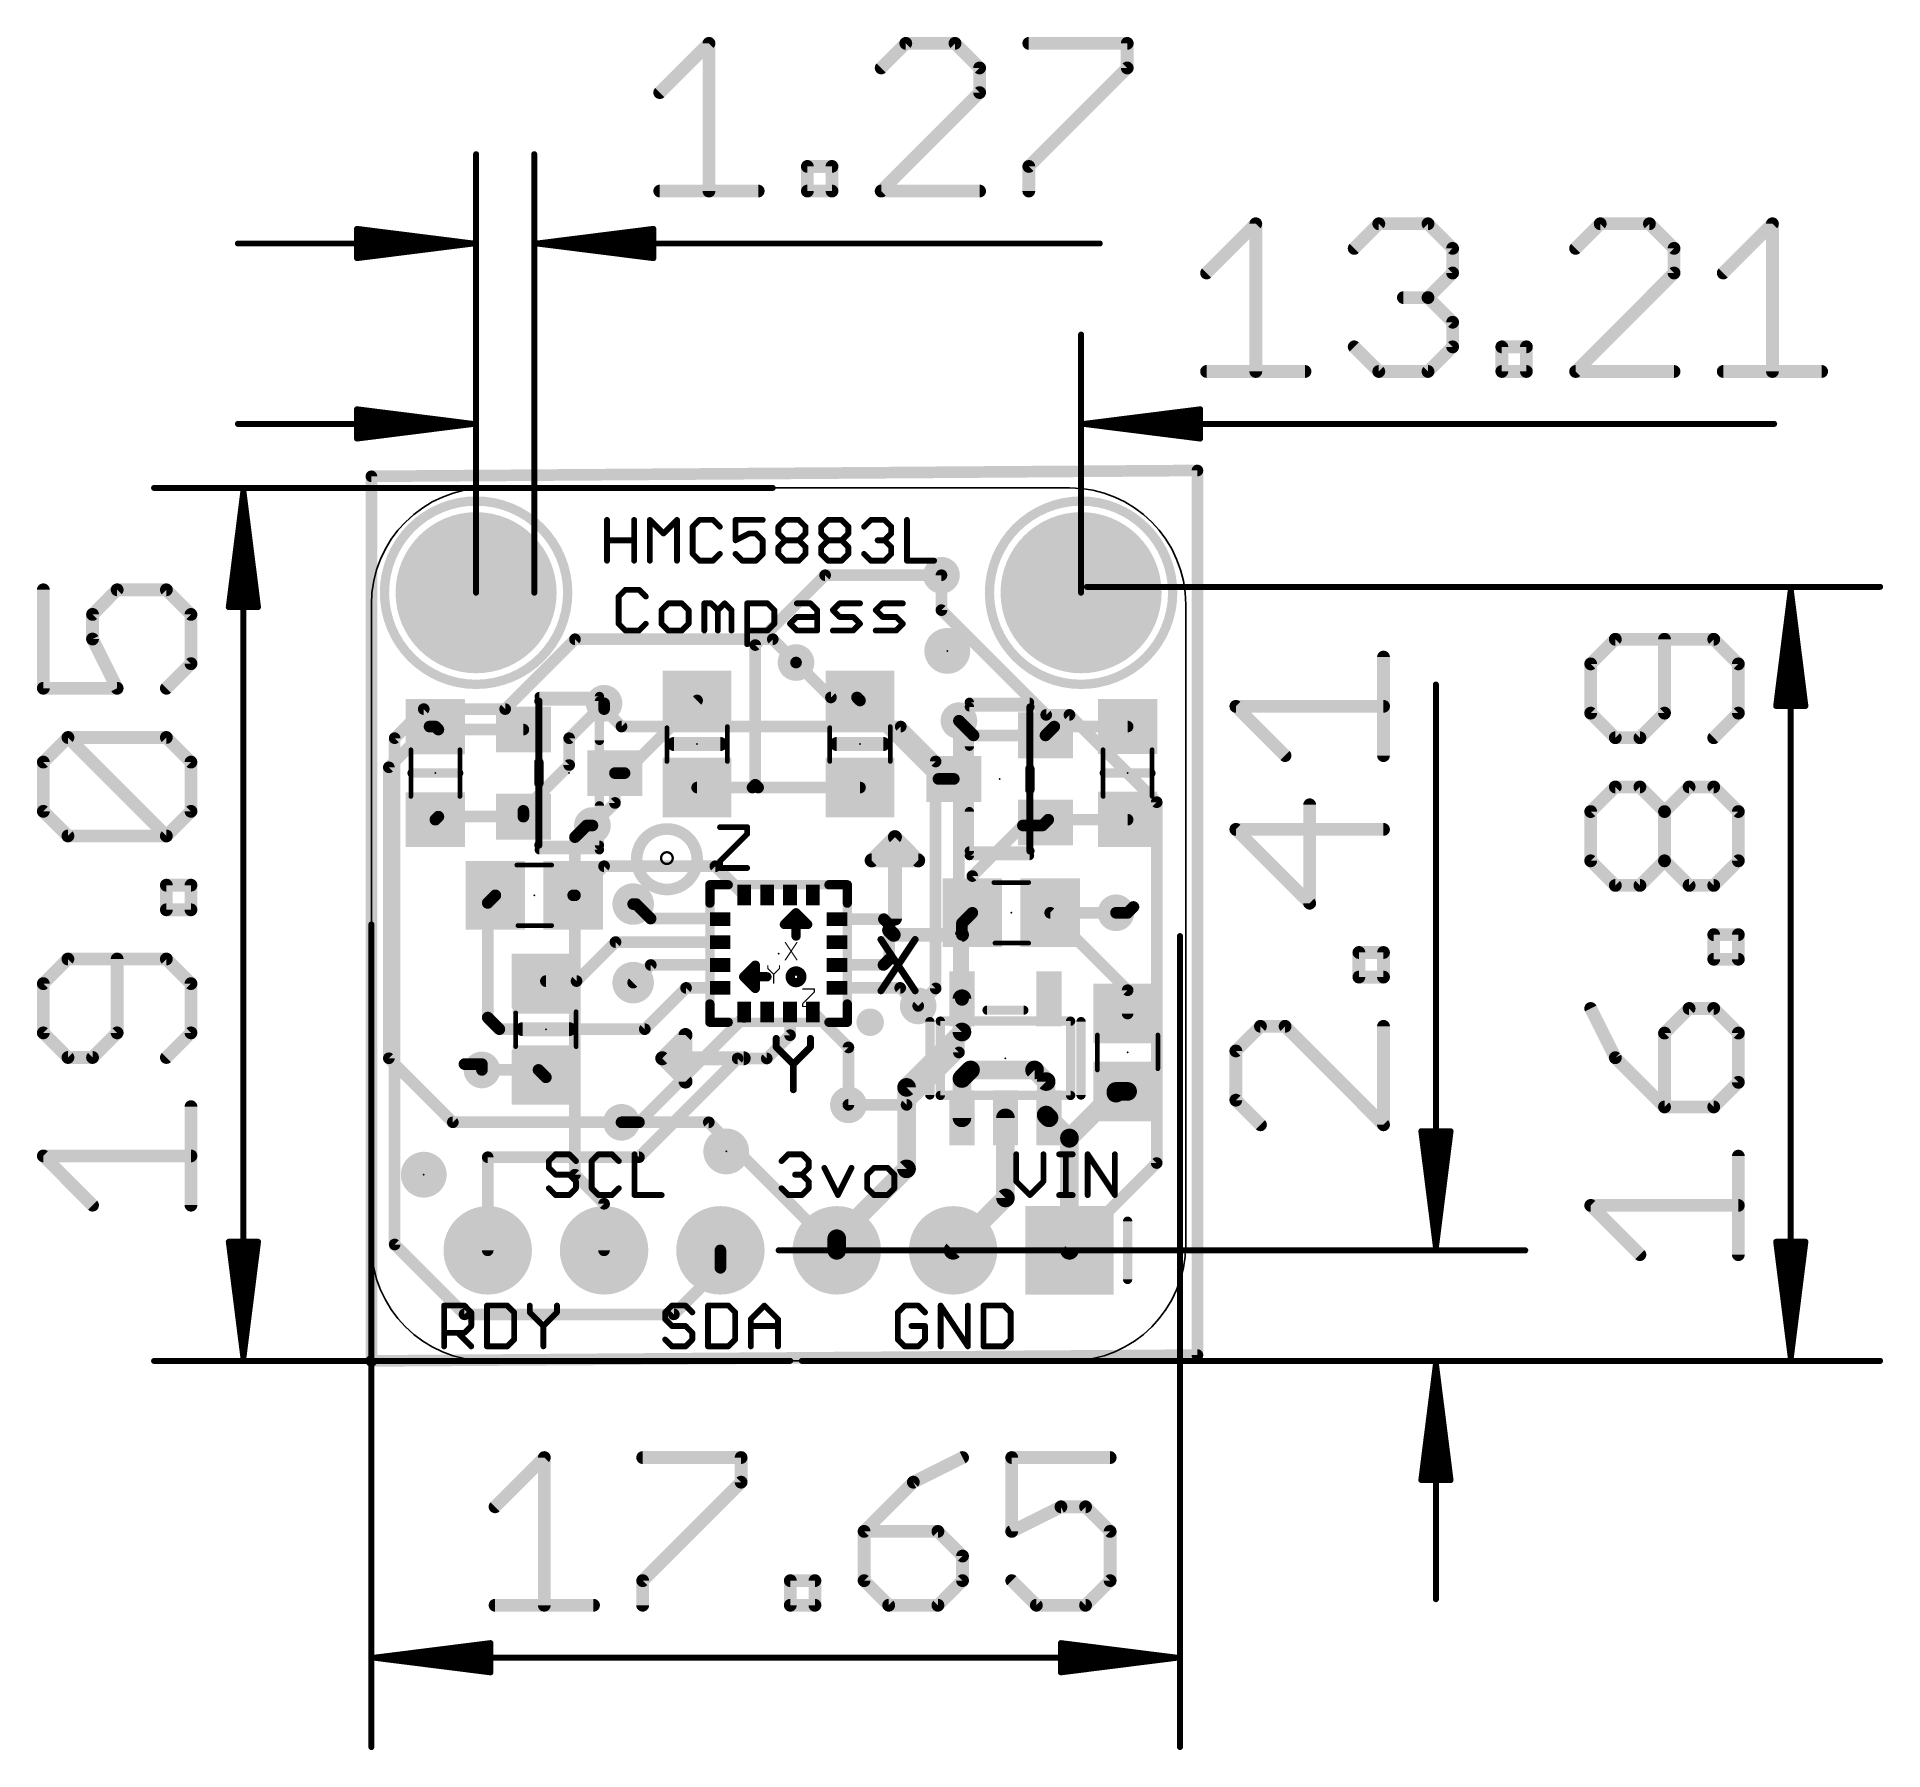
# Model space of a CAD drawing. Extents: x -7.3 to 33, y -8.5 to 28.9.
import ezdxf

# ---------------------------------------------------------------- set-up
doc = ezdxf.new("R2010")
doc.units = 0
for name, color, linetype in [('1', 12, 'CONTINUOUS'), ('16', 132, 'CONTINUOUS'), ('17', 110, 'CONTINUOUS'), ('18', 110, 'CONTINUOUS'), ('20', 53, 'CONTINUOUS'), ('21', 40, 'CONTINUOUS'), ('23', 40, 'CONTINUOUS'), ('51', 253, 'CONTINUOUS')]:
    doc.layers.add(name, color=color, linetype=linetype)

# ---------------------------------------------------------------- blocks, each defined once
blk = doc.blocks.new('RECT')
blk.add_solid([(-0.5, -0.5), (0.5, -0.5), (-0.5, 0.5), (0.5, 0.5)])
blk = doc.blocks.new('SQUAREP')
blk.add_solid([(-0.5, -0.5), (0.5, -0.5), (-0.5, 0.5), (0.5, 0.5)])
blk = doc.blocks.new('ROUNDP')
at = {"const_width": 0.5}
blk.add_lwpolyline([(0, -0.25, 1), (0, 0.25, 1), (0, -0.25)], format="xyb", dxfattribs=at)
blk = doc.blocks.new('PIE')
at = {"const_width": 0.5}
blk.add_lwpolyline([(0, -0.25, 1), (0, 0.25, 1), (0, -0.25)], format="xyb", dxfattribs=at)
blk = doc.blocks.new('ROUNDV')
at = {"const_width": 0.5}
blk.add_lwpolyline([(0, -0.25, 1), (0, 0.25, 1), (0, -0.25)], format="xyb", dxfattribs=at)

msp = doc.modelspace()

# ---------------------------------------------------------------- linework, layer by layer
at = {"layer": '1'}
for points, const_width in [([(8.382, 15.621), (9.906, 17.145)], 0.254), ([(9.906, 17.145), (12.446, 17.145)], 0.254), ([(8.382, 12.573), (8.382, 15.621)], 0.254), ([(9.271, 15.24), (10.033, 14.478)], 0.254), ([(5.527, 12.827), (7.112, 14.412)], 0.254), ([(10.033, 14.478), (10.602, 14.478)], 0.254), ([(10.602, 14.478), (10.668, 14.412)], 0.254), ([(12.38, 12.7), (10.668, 14.412)], 0.254), ([(4.318, 13.589), (5.08, 14.351)], 0.254), ([(0.381, 12.954), (1.27, 13.843)], 0.254), ([(1.27, 13.843), (1.397, 13.843)], 0.254), ([(1.397, 13.843), (1.463, 13.777)], 0.254), ([(1.463, 13.777), (3.318, 13.777)], 0.254), ([(4.318, 13.004), (4.318, 13.589)], 0.254), ([(12.827, 13.97), (13.147, 13.65)], 0.254), ([(13.147, 13.65), (14.716, 13.65)], 0.254), ([(14.716, 13.65), (14.909, 13.843)], 0.254), ([(14.909, 13.843), (16.51, 13.843)], 0.254), ([(0.381, 12.954), (0.381, 6.604)], 0.254), ([(4.318, 13.004), (3.318, 12.004)], 0.254), ([(5.318, 12.827), (5.318, 12.176)], 0.254), ([(5.318, 12.827), (5.527, 12.827)], 0.254), ([(7.112, 12.512), (8.321, 12.512)], 0.254), ([(8.321, 12.512), (8.382, 12.573)], 0.254), ([(8.443, 12.512), (8.382, 12.573)], 0.254), ([(10.668, 12.512), (8.443, 12.512)], 0.254), ([(12.716, 12.7), (12.38, 12.7)], 0.254), ([(3.318, 12.004), (3.318, 11.877)], 0.254), ([(5.318, 12.176), (4.826, 11.684)], 0.254), ([(1.397, 11.811), (1.463, 11.877)], 0.254), ([(1.463, 11.877), (3.318, 11.877)], 0.254), ([(13.12, 10.58), (14.224, 11.684)], 0.254), ([(14.224, 11.684), (14.65, 11.684)], 0.254), ([(14.65, 11.684), (14.716, 11.75)], 0.254), ([(14.716, 11.75), (14.777, 11.811)], 0.254), ([(14.777, 11.811), (16.51, 11.811)], 0.254), ([(5.08, 10.795), (4.445, 10.16)], 0.254), ([(7.51, 10.795), (5.08, 10.795)], 0.254), ([(8.14, 10.165), (7.51, 10.795)], 0.254), ([(13.12, 9.779), (13.12, 10.58)], 0.254), ([(2.54, 9.994), (2.706, 10.16)], 0.254), ([(2.54, 7.493), (2.54, 9.994)], 0.254), ([(4.445, 10.16), (4.406, 10.16)], 0.254), ([(5.715, 9.9695), (5.7785, 9.9695)], 0.254), ([(5.7785, 9.9695), (6.096, 9.652)], 0.254), ([(7.603, 9.652), (6.096, 9.652)], 0.254), ([(7.615, 9.64), (7.603, 9.652)], 0.254), ([(11.188, 9.64), (10.165, 9.64)], 0.254), ([(11.188, 9.64), (11.303, 9.525)], 0.254), ([(12.893, 9.552), (13.12, 9.779)], 0.254), ([(12.893, 9.298), (12.893, 9.552)], 0.254), ([(16.51, 8.089), (14.82, 9.779)], 0.254), ([(14.82, 9.779), (16.256, 9.779)], 0.254), ([(11.403, 9.298), (11.303, 9.398)], 0.3048), ([(11.303, 9.398), (11.303, 9.525)], 0.254), ([(11.303, 8.763), (11.303, 9.398)], 0.254), ([(12.893, 9.298), (11.403, 9.298)], 0.3048), ([(12.893, 7.9041), (12.893, 9.298)], 0.3048), ([(5.33, 9.14), (4.479, 8.289)], 0.254), ([(7.615, 9.14), (5.33, 9.14)], 0.254), ([(11.18, 8.64), (11.303, 8.763)], 0.254), ([(6.1, 8.64), (5.715, 8.255)], 0.254), ([(7.615, 8.64), (6.1, 8.64)], 0.254), ([(10.165, 8.64), (11.18, 8.64)], 0.254), ([(4.479, 8.289), (3.81, 8.289)], 0.254), ([(6.87, 8.14), (5.969, 7.239)], 0.254), ([(7.615, 8.14), (6.87, 8.14)], 0.254), ([(11.545, 8.14), (10.165, 8.14)], 0.254), ([(11.938, 7.747), (11.545, 8.14)], 0.254), ([(12.893, 7.9041), (12.893, 7.178)], 0.4064), ([(16.51, 7.581), (16.51, 8.089)], 0.254), ([(8.14, 7.615), (8.14, 7.505)], 0.254), ([(9.14, 7.615), (9.14, 7.108)], 0.254), ([(9.64, 7.615), (10.414, 6.841)], 0.254), ([(2.794, 7.239), (2.54, 7.493)], 0.254), ([(5.969, 7.239), (2.794, 7.239)], 0.254), ([(8.14, 7.505), (5.842, 5.207)], 0.254), ([(12.893, 7.178), (11.684, 5.969)], 0.4064), ([(9.14, 7.108), (8.632, 6.6)], 0.254), ([(10.414, 6.841), (10.414, 5.588)], 0.254), ([(0.381, 6.604), (1.778, 5.207)], 0.254), ([(2.413, 6.35), (3.649, 6.35)], 0.254), ([(3.649, 6.35), (3.81, 6.189)], 0.254), ([(7.997, 6.6), (5.842, 4.445)], 0.254), ([(8.632, 6.6), (7.997, 6.6)], 0.254), ([(12.893, 6.162), (13.081, 6.35)], 0.4064), ([(13.081, 6.35), (14.478, 6.35)], 0.4064), ([(14.478, 6.35), (14.732, 6.096)], 0.4064), ([(11.684, 5.969), (11.684, 4.191)], 0.4064), ([(12.893, 5.3039), (12.893, 6.162)], 0.4064), ([(14.732, 6.096), (14.732, 5.3649)], 0.4064), ([(15.24, 4.865), (16.256, 5.881)], 0.4064), ([(16.295, 5.881), (16.256, 5.842)], 0.4064), ([(16.256, 5.881), (16.295, 5.881)], 0.4064), ([(16.295, 5.881), (16.51, 5.881)], 0.4064), ([(1.778, 5.207), (5.461, 5.207)], 0.254), ([(5.842, 5.207), (5.461, 5.207)], 0.254), ([(13.843, 5.3039), (13.843, 3.556)], 0.4064), ([(14.732, 5.3649), (14.793, 5.3039)], 0.4064), ([(14.793, 5.3039), (15.24, 4.8569)], 0.4064), ([(15.24, 4.865), (15.24, 4.8569)], 0.4064), ([(15.24, 4.8569), (15.24, 2.413)], 0.4064), ([(5.842, 4.445), (2.54, 4.445)], 0.254), ([(2.54, 4.445), (2.54, 2.413)], 0.254), ([(11.684, 4.191), (10.16, 2.667)], 0.4064), ([(13.843, 3.556), (12.7, 2.413)], 0.4064), ([(10.16, 2.667), (10.16, 2.413)], 0.4064)]:
    msp.add_lwpolyline(points, dxfattribs=dict(at, const_width=const_width))
for points, const_width in [([(9.906, 17.2085, 1), (9.906, 17.0815)], 0.127), ([(9.9509, 17.1001, 1), (9.8611, 17.1899)], 0.127), ([(12.446, 17.0815, 1), (12.446, 17.2085)], 0.127), ([(8.4455, 15.621, 1), (8.3185, 15.621)], 0.127), ([(8.3371, 15.6659, 1), (8.4269, 15.5761)], 0.127), ([(9.3159, 15.2849, 1), (9.2261, 15.1951)], 0.127), ([(7.1569, 14.3671, 1), (7.0671, 14.4569)], 0.127), ([(10.033, 14.5415, 1), (10.033, 14.4145)], 0.127), ([(9.9881, 14.4331, 1), (10.0779, 14.5229)], 0.127), ([(10.6469, 14.5229, 1), (10.5571, 14.4331)], 0.127), ([(10.602, 14.4145, 1), (10.602, 14.5415)], 0.127), ([(10.7129, 14.4569, 1), (10.6231, 14.3671)], 0.127), ([(10.6231, 14.3671, 1), (10.7129, 14.4569)], 0.127), ([(5.1249, 14.3061, 1), (5.0351, 14.3959)], 0.127), ([(1.27, 13.9065, 1), (1.27, 13.7795)], 0.127), ([(1.3149, 13.7981, 1), (1.2251, 13.8879)], 0.127), ([(1.4419, 13.8879, 1), (1.3521, 13.7981)], 0.127), ([(1.397, 13.7795, 1), (1.397, 13.9065)], 0.127), ([(1.463, 13.8405, 1), (1.463, 13.7135)], 0.127), ([(1.4181, 13.7321, 1), (1.5079, 13.8219)], 0.127), ([(3.318, 13.7135, 1), (3.318, 13.8405)], 0.127), ([(4.3815, 13.589, 1), (4.2545, 13.589)], 0.127), ([(12.8719, 14.0149, 1), (12.7821, 13.9251)], 0.127), ([(13.147, 13.7135, 1), (13.147, 13.5865)], 0.127), ([(13.1021, 13.6051, 1), (13.1919, 13.6949)], 0.127), ([(14.6711, 13.6949, 1), (14.7609, 13.6051)], 0.127), ([(14.716, 13.5865, 1), (14.716, 13.7135)], 0.127), ([(14.909, 13.9065, 1), (14.909, 13.7795)], 0.127), ([(14.9539, 13.7981, 1), (14.8641, 13.8879)], 0.127), ([(16.51, 13.7795, 1), (16.51, 13.9065)], 0.127), ([(4.2731, 13.6339, 1), (4.3629, 13.5441)], 0.127), ([(0.4445, 12.954, 1), (0.3175, 12.954)], 0.127), ([(0.3361, 12.9989, 1), (0.4259, 12.9091)], 0.127), ([(4.2545, 13.004, 1), (4.3815, 13.004)], 0.127), ([(4.3629, 12.9591, 1), (4.2731, 13.0489)], 0.127), ([(5.3815, 12.827, 1), (5.2545, 12.827)], 0.127), ([(5.318, 12.8905, 1), (5.318, 12.7635)], 0.127), ([(5.4821, 12.8719, 1), (5.5719, 12.7821)], 0.127), ([(5.527, 12.7635, 1), (5.527, 12.8905)], 0.127), ([(7.112, 12.5755, 1), (7.112, 12.4485)], 0.127), ([(8.2761, 12.5569, 1), (8.3659, 12.4671)], 0.127), ([(8.4269, 12.6179, 1), (8.3371, 12.5281)], 0.127), ([(8.3185, 12.573, 1), (8.4455, 12.573)], 0.127), ([(8.321, 12.4485, 1), (8.321, 12.5755)], 0.127), ([(8.4269, 12.5281, 1), (8.3371, 12.6179)], 0.127), ([(8.443, 12.5755, 1), (8.443, 12.4485)], 0.127), ([(8.3981, 12.4671, 1), (8.4879, 12.5569)], 0.127), ([(10.668, 12.4485, 1), (10.668, 12.5755)], 0.127), ([(12.38, 12.7635, 1), (12.38, 12.6365)], 0.127), ([(12.3351, 12.6551, 1), (12.4249, 12.7449)], 0.127), ([(12.716, 12.6365, 1), (12.716, 12.7635)], 0.127), ([(3.3815, 12.004, 1), (3.2545, 12.004)], 0.127), ([(3.2731, 12.0489, 1), (3.3629, 11.9591)], 0.127), ([(5.2545, 12.176, 1), (5.3815, 12.176)], 0.127), ([(5.3629, 12.1311, 1), (5.2731, 12.2209)], 0.127), ([(1.3521, 11.8559, 1), (1.4419, 11.7661)], 0.127), ([(1.463, 11.9405, 1), (1.463, 11.8135)], 0.127), ([(1.5079, 11.8321, 1), (1.4181, 11.9219)], 0.127), ([(3.2545, 11.877, 1), (3.3815, 11.877)], 0.127), ([(3.318, 11.8135, 1), (3.318, 11.9405)], 0.127), ([(4.7811, 11.7289, 1), (4.8709, 11.6391)], 0.127), ([(14.224, 11.7475, 1), (14.224, 11.6205)], 0.127), ([(14.2689, 11.6391, 1), (14.1791, 11.7289)], 0.127), ([(14.6051, 11.7289, 1), (14.6949, 11.6391)], 0.127), ([(14.65, 11.6205, 1), (14.65, 11.7475)], 0.127), ([(14.6711, 11.7949, 1), (14.7609, 11.7051)], 0.127), ([(14.7609, 11.7051, 1), (14.6711, 11.7949)], 0.127), ([(14.777, 11.8745, 1), (14.777, 11.7475)], 0.127), ([(14.8219, 11.7661, 1), (14.7321, 11.8559)], 0.127), ([(16.51, 11.7475, 1), (16.51, 11.8745)], 0.127), ([(5.08, 10.8585, 1), (5.08, 10.7315)], 0.127), ([(5.1249, 10.7501, 1), (5.0351, 10.8399)], 0.127), ([(7.5549, 10.8399, 1), (7.4651, 10.7501)], 0.127), ([(7.51, 10.7315, 1), (7.51, 10.8585)], 0.127), ([(13.1835, 10.58, 1), (13.0565, 10.58)], 0.127), ([(13.0751, 10.6249, 1), (13.1649, 10.5351)], 0.127), ([(2.6035, 9.994, 1), (2.4765, 9.994)], 0.127), ([(2.4951, 10.0389, 1), (2.5849, 9.9491)], 0.127), ([(2.7509, 10.1151, 1), (2.6611, 10.2049)], 0.127), ([(4.406, 10.2235, 1), (4.406, 10.0965)], 0.127), ([(4.4001, 10.2049, 1), (4.4899, 10.1151)], 0.127), ([(4.445, 10.0965, 1), (4.445, 10.2235)], 0.127), ([(5.715, 10.033, 1), (5.715, 9.906)], 0.127), ([(5.8234, 10.0144, 1), (5.7336, 9.9246)], 0.127), ([(5.7785, 9.906, 1), (5.7785, 10.033)], 0.127), ([(8.0951, 10.1201, 1), (8.1849, 10.2099)], 0.127), ([(6.096, 9.7155, 1), (6.096, 9.5885)], 0.127), ([(6.0511, 9.6071, 1), (6.1409, 9.6969)], 0.127), ([(7.6479, 9.6969, 1), (7.5581, 9.6071)], 0.127), ([(7.5701, 9.5951, 1), (7.6599, 9.6849)], 0.127), ([(7.603, 9.5885, 1), (7.603, 9.7155)], 0.127), ([(10.165, 9.7035, 1), (10.165, 9.5765)], 0.127), ([(11.2329, 9.6849, 1), (11.1431, 9.5951)], 0.127), ([(11.188, 9.5765, 1), (11.188, 9.7035)], 0.127), ([(12.9565, 9.552, 1), (12.8295, 9.552)], 0.127), ([(13.0565, 9.779, 1), (13.1835, 9.779)], 0.127), ([(13.1649, 9.7341, 1), (13.0751, 9.8239)], 0.127), ([(14.8649, 9.8239, 1), (14.7751, 9.7341)], 0.127), ([(14.82, 9.8425, 1), (14.82, 9.7155)], 0.127), ([(16.256, 9.7155, 1), (16.256, 9.8425)], 0.127), ([(11.3569, 9.4519, 1), (11.2491, 9.3441)], 0.1524), ([(11.3665, 9.525, 1), (11.2395, 9.525)], 0.127), ([(11.3665, 9.398, 1), (11.2395, 9.398)], 0.127), ([(11.2395, 9.398, 1), (11.3665, 9.398)], 0.127), ([(11.2581, 9.4801, 1), (11.3479, 9.5699)], 0.127), ([(11.403, 9.3742, 1), (11.403, 9.2218)], 0.1524), ([(11.3491, 9.2441, 1), (11.4569, 9.3519)], 0.1524), ([(12.9692, 9.298, 1), (12.8168, 9.298)], 0.1524), ([(12.8481, 9.5969, 1), (12.9379, 9.5071)], 0.127), ([(12.8295, 9.298, 1), (12.9565, 9.298)], 0.127), ([(12.893, 9.2218, 1), (12.893, 9.3742)], 0.1524), ([(5.33, 9.2035, 1), (5.33, 9.0765)], 0.127), ([(5.3749, 9.0951, 1), (5.2851, 9.1849)], 0.127), ([(7.615, 9.0765, 1), (7.615, 9.2035)], 0.127), ([(11.3479, 8.7181, 1), (11.2581, 8.8079)], 0.127), ([(6.1, 8.7035, 1), (6.1, 8.5765)], 0.127), ([(6.1449, 8.5951, 1), (6.0551, 8.6849)], 0.127), ([(7.615, 8.5765, 1), (7.615, 8.7035)], 0.127), ([(10.165, 8.7035, 1), (10.165, 8.5765)], 0.127), ([(11.1351, 8.6849, 1), (11.2249, 8.5951)], 0.127), ([(11.18, 8.5765, 1), (11.18, 8.7035)], 0.127), ([(11.2395, 8.763, 1), (11.3665, 8.763)], 0.127), ([(3.81, 8.3525, 1), (3.81, 8.2255)], 0.127), ([(4.4341, 8.3339, 1), (4.5239, 8.2441)], 0.127), ([(4.479, 8.2255, 1), (4.479, 8.3525)], 0.127), ([(5.6701, 8.2999, 1), (5.7599, 8.2101)], 0.127), ([(6.87, 8.2035, 1), (6.87, 8.0765)], 0.127), ([(6.9149, 8.0951, 1), (6.8251, 8.1849)], 0.127), ([(7.615, 8.0765, 1), (7.615, 8.2035)], 0.127), ([(10.165, 8.2035, 1), (10.165, 8.0765)], 0.127), ([(11.5899, 8.1849, 1), (11.5001, 8.0951)], 0.127), ([(11.545, 8.0765, 1), (11.545, 8.2035)], 0.127), ([(12.9946, 7.9041, 1), (12.7914, 7.9041)], 0.2032), ([(16.5735, 8.089, 1), (16.4465, 8.089)], 0.127), ([(16.4651, 8.0441, 1), (16.5549, 8.1339)], 0.127), ([(8.2035, 7.615, 1), (8.0765, 7.615)], 0.127), ([(9.2035, 7.615, 1), (9.0765, 7.615)], 0.127), ([(9.6849, 7.6599, 1), (9.5951, 7.5701)], 0.127), ([(11.8931, 7.7021, 1), (11.9829, 7.7919)], 0.127), ([(12.8168, 7.9041, 1), (12.9692, 7.9041)], 0.1524), ([(2.5849, 7.5379, 1), (2.4951, 7.4481)], 0.127), ([(2.4765, 7.493, 1), (2.6035, 7.493)], 0.127), ([(2.794, 7.3025, 1), (2.794, 7.1755)], 0.127), ([(2.7491, 7.1941, 1), (2.8389, 7.2839)], 0.127), ([(5.9241, 7.2839, 1), (6.0139, 7.1941)], 0.127), ([(5.969, 7.1755, 1), (5.969, 7.3025)], 0.127), ([(8.0765, 7.505, 1), (8.2035, 7.505)], 0.127), ([(8.1849, 7.4601, 1), (8.0951, 7.5499)], 0.127), ([(12.7914, 7.178, 1), (12.9946, 7.178)], 0.2032), ([(12.9648, 7.1062, 1), (12.8212, 7.2498)], 0.2032), ([(16.4465, 7.581, 1), (16.5735, 7.581)], 0.127), ([(9.0765, 7.108, 1), (9.2035, 7.108)], 0.127), ([(9.1849, 7.0631, 1), (9.0951, 7.1529)], 0.127), ([(10.4775, 6.841, 1), (10.3505, 6.841)], 0.127), ([(10.3691, 6.7961, 1), (10.4589, 6.8859)], 0.127), ([(0.4259, 6.6489, 1), (0.3361, 6.5591)], 0.127), ([(0.3175, 6.604, 1), (0.4445, 6.604)], 0.127), ([(2.413, 6.4135, 1), (2.413, 6.2865)], 0.127), ([(3.6939, 6.3949, 1), (3.6041, 6.3051)], 0.127), ([(3.649, 6.2865, 1), (3.649, 6.4135)], 0.127), ([(7.997, 6.6635, 1), (7.997, 6.5365)], 0.127), ([(8.0419, 6.5551, 1), (7.9521, 6.6449)], 0.127), ([(8.5871, 6.6449, 1), (8.6769, 6.5551)], 0.127), ([(8.632, 6.5365, 1), (8.632, 6.6635)], 0.127), ([(13.081, 6.4516, 1), (13.081, 6.2484)], 0.2032), ([(13.1528, 6.2782, 1), (13.0092, 6.4218)], 0.2032), ([(14.5498, 6.4218, 1), (14.4062, 6.2782)], 0.2032), ([(14.478, 6.2484, 1), (14.478, 6.4516)], 0.2032), ([(3.7651, 6.1441, 1), (3.8549, 6.2339)], 0.127), ([(11.7856, 5.969, 1), (11.5824, 5.969)], 0.2032), ([(11.6122, 6.0408, 1), (11.7558, 5.8972)], 0.2032), ([(12.9946, 6.162, 1), (12.7914, 6.162)], 0.2032), ([(12.8212, 6.2338, 1), (12.9648, 6.0902)], 0.2032), ([(14.8336, 6.096, 1), (14.6304, 6.096)], 0.2032), ([(14.6602, 6.0242, 1), (14.8038, 6.1678)], 0.2032), ([(16.256, 5.9826, 1), (16.256, 5.7794)], 0.2032), ([(16.3278, 5.8092, 1), (16.1842, 5.9528)], 0.2032), ([(16.295, 5.9826, 1), (16.295, 5.7794)], 0.2032), ([(16.3668, 5.8092, 1), (16.2232, 5.9528)], 0.2032), ([(16.295, 5.7794, 1), (16.295, 5.9826)], 0.2032), ([(16.51, 5.7794, 1), (16.51, 5.9826)], 0.2032), ([(10.3505, 5.588, 1), (10.4775, 5.588)], 0.127), ([(16.1842, 5.9138, 1), (16.3278, 5.7702)], 0.2032), ([(1.778, 5.2705, 1), (1.778, 5.1435)], 0.127), ([(1.7331, 5.1621, 1), (1.8229, 5.2519)], 0.127), ([(5.461, 5.2705, 1), (5.461, 5.1435)], 0.127), ([(5.461, 5.1435, 1), (5.461, 5.2705)], 0.127), ([(5.7971, 5.2519, 1), (5.8869, 5.1621)], 0.127), ([(5.842, 5.1435, 1), (5.842, 5.2705)], 0.127), ([(12.7914, 5.3039, 1), (12.9946, 5.3039)], 0.2032), ([(13.9446, 5.3039, 1), (13.7414, 5.3039)], 0.2032), ([(14.6304, 5.3649, 1), (14.8336, 5.3649)], 0.2032), ([(14.8038, 5.4367, 1), (14.6602, 5.2931)], 0.2032), ([(14.8648, 5.3757, 1), (14.7212, 5.2321)], 0.2032), ([(14.7212, 5.2321, 1), (14.8648, 5.3757)], 0.2032), ([(15.3416, 4.865, 1), (15.1384, 4.865)], 0.2032), ([(15.3416, 4.8569, 1), (15.1384, 4.8569)], 0.2032), ([(15.1384, 4.8569, 1), (15.3416, 4.8569)], 0.2032), ([(15.1682, 4.9368, 1), (15.3118, 4.7932)], 0.2032), ([(15.1682, 4.7851, 1), (15.3118, 4.9287)], 0.2032), ([(2.54, 4.5085, 1), (2.54, 4.3815)], 0.127), ([(2.6035, 4.445, 1), (2.4765, 4.445)], 0.127), ([(5.7971, 4.4899, 1), (5.8869, 4.4001)], 0.127), ([(5.842, 4.3815, 1), (5.842, 4.5085)], 0.127), ([(11.5824, 4.191, 1), (11.7856, 4.191)], 0.2032), ([(11.7558, 4.1192, 1), (11.6122, 4.2628)], 0.2032), ([(13.7414, 3.556, 1), (13.9446, 3.556)], 0.2032), ([(13.9148, 3.4842, 1), (13.7712, 3.6278)], 0.2032), ([(10.2616, 2.667, 1), (10.0584, 2.667)], 0.2032), ([(10.0882, 2.7388, 1), (10.2318, 2.5952)], 0.2032), ([(2.4765, 2.413, 1), (2.6035, 2.413)], 0.127), ([(10.0584, 2.413, 1), (10.2616, 2.413)], 0.2032), ([(12.6282, 2.4848, 1), (12.7718, 2.3412)], 0.2032), ([(15.1384, 2.413, 1), (15.3416, 2.413)], 0.2032)]:
    msp.add_lwpolyline(points, format="xyb", dxfattribs=dict(at, const_width=const_width))
at = {"layer": '16', "const_width": 0.254}
for points in [[(0, 19.304), (18.034, 19.431)], [(0, 0), (0, 19.304)], [(18.034, 19.431), (18.034, 0.127)], [(12.446, 17.145), (12.446, 16.383)], [(12.446, 16.383), (14.732, 14.097)], [(2.921, 14.224), (4.445, 15.748)], [(4.445, 15.748), (8.763, 15.748)], [(8.763, 15.748), (9.271, 15.24)], [(0.508, 13.589), (1.143, 14.224)], [(1.143, 14.224), (2.921, 14.224)], [(5.08, 14.224), (5.08, 14.351)], [(5.461, 13.843), (5.08, 14.224)], [(14.732, 14.097), (15.24, 14.097)], [(15.24, 14.097), (17.145, 12.192)], [(0.508, 2.54), (0.508, 13.589)], [(5.461, 13.843), (11.557, 13.843)], [(11.557, 13.843), (12.319, 13.081)], [(12.827, 6.731), (12.827, 13.97)], [(12.319, 13.081), (12.319, 8.128)], [(17.145, 12.192), (17.145, 4.318)], [(4.445, 11.43), (4.699, 11.684)], [(4.699, 11.684), (4.826, 11.684)], [(4.445, 11.43), (4.445, 4.064)], [(16.256, 9.779), (16.51, 9.779)], [(16.51, 9.779), (16.637, 9.906)], [(12.319, 8.128), (11.938, 7.747)], [(12.827, 6.731), (11.684, 5.588)], [(2.413, 6.477), (2.032, 6.477)], [(2.413, 6.35), (2.413, 6.477)], [(11.684, 5.588), (10.414, 5.588)], [(5.461, 5.207), (7.366, 5.207)], [(7.366, 5.207), (10.16, 2.413)], [(17.145, 4.318), (15.24, 2.413)], [(4.445, 4.064), (5.08, 3.429)], [(5.08, 3.429), (5.08, 2.413)], [(2.032, 1.016), (0.508, 2.54)], [(7.62, 2.413), (7.62, 2.032)], [(7.62, 2.032), (6.604, 1.016)], [(6.604, 1.016), (2.032, 1.016)], [(18.034, 0.127), (0, 0)]]:
    msp.add_lwpolyline(points, dxfattribs=at)
at = {"layer": '16', "const_width": 0.127}
for points in [[(0.0635, 19.304, 1), (-0.0635, 19.304)], [(-0.0004, 19.3675, 1), (0.0004, 19.2405)], [(18.0975, 19.431, 1), (17.9705, 19.431)], [(18.0344, 19.3675, 1), (18.0336, 19.4945)], [(12.5095, 17.145, 1), (12.3825, 17.145)], [(12.4909, 16.4279, 1), (12.4011, 16.3381)], [(12.3825, 16.383, 1), (12.5095, 16.383)], [(4.445, 15.8115, 1), (4.445, 15.6845)], [(4.4899, 15.7031, 1), (4.4001, 15.7929)], [(8.8079, 15.7929, 1), (8.7181, 15.7031)], [(8.763, 15.6845, 1), (8.763, 15.8115)], [(9.2261, 15.1951, 1), (9.3159, 15.2849)], [(1.143, 14.2875, 1), (1.143, 14.1605)], [(1.1879, 14.1791, 1), (1.0981, 14.2689)], [(2.8761, 14.2689, 1), (2.9659, 14.1791)], [(2.921, 14.1605, 1), (2.921, 14.2875)], [(5.1435, 14.351, 1), (5.0165, 14.351)], [(5.1249, 14.2689, 1), (5.0351, 14.1791)], [(5.0165, 14.224, 1), (5.1435, 14.224)], [(14.732, 14.1605, 1), (14.732, 14.0335)], [(14.6871, 14.0521, 1), (14.7769, 14.1419)], [(15.2849, 14.1419, 1), (15.1951, 14.0521)], [(15.24, 14.0335, 1), (15.24, 14.1605)], [(0.5715, 13.589, 1), (0.4445, 13.589)], [(5.461, 13.9065, 1), (5.461, 13.7795)], [(5.4161, 13.7981, 1), (5.5059, 13.8879)], [(11.6019, 13.8879, 1), (11.5121, 13.7981)], [(11.557, 13.7795, 1), (11.557, 13.9065)], [(12.8905, 13.97, 1), (12.7635, 13.97)], [(0.4631, 13.6339, 1), (0.5529, 13.5441)], [(12.3825, 13.081, 1), (12.2555, 13.081)], [(12.2741, 13.0361, 1), (12.3639, 13.1259)], [(17.2085, 12.192, 1), (17.0815, 12.192)], [(17.1001, 12.1471, 1), (17.1899, 12.2369)], [(4.699, 11.7475, 1), (4.699, 11.6205)], [(4.7439, 11.6391, 1), (4.6541, 11.7289)], [(4.826, 11.6205, 1), (4.826, 11.7475)], [(4.5085, 11.43, 1), (4.3815, 11.43)], [(4.4001, 11.4749, 1), (4.4899, 11.3851)], [(16.256, 9.8425, 1), (16.256, 9.7155)], [(16.4651, 9.8239, 1), (16.5549, 9.7341)], [(16.51, 9.7155, 1), (16.51, 9.8425)], [(16.6819, 9.8611, 1), (16.5921, 9.9509)], [(12.2555, 8.128, 1), (12.3825, 8.128)], [(12.3639, 8.0831, 1), (12.2741, 8.1729)], [(11.8931, 7.7919, 1), (11.9829, 7.7021)], [(12.8719, 6.6861, 1), (12.7821, 6.7759)], [(2.032, 6.5405, 1), (2.032, 6.4135)], [(2.4765, 6.477, 1), (2.3495, 6.477)], [(2.413, 6.4135, 1), (2.413, 6.5405)], [(12.7635, 6.731, 1), (12.8905, 6.731)], [(2.3495, 6.35, 1), (2.4765, 6.35)], [(10.414, 5.6515, 1), (10.414, 5.5245)], [(11.6391, 5.6329, 1), (11.7289, 5.5431)], [(11.684, 5.5245, 1), (11.684, 5.6515)], [(5.461, 5.2705, 1), (5.461, 5.1435)], [(7.4109, 5.2519, 1), (7.3211, 5.1621)], [(7.366, 5.1435, 1), (7.366, 5.2705)], [(17.1899, 4.2731, 1), (17.1001, 4.3629)], [(4.4899, 4.1089, 1), (4.4001, 4.0191)], [(4.3815, 4.064, 1), (4.5085, 4.064)], [(17.0815, 4.318, 1), (17.2085, 4.318)], [(5.1435, 3.429, 1), (5.0165, 3.429)], [(5.0351, 3.3841, 1), (5.1249, 3.4739)], [(0.5529, 2.5849, 1), (0.4631, 2.4951)], [(0.4445, 2.54, 1), (0.5715, 2.54)], [(5.0165, 2.413, 1), (5.1435, 2.413)], [(7.6835, 2.413, 1), (7.5565, 2.413)], [(10.1151, 2.3681, 1), (10.2049, 2.4579)], [(15.1951, 2.4579, 1), (15.2849, 2.3681)], [(7.5565, 2.032, 1), (7.6835, 2.032)], [(7.6649, 1.9871, 1), (7.5751, 2.0769)], [(2.032, 1.0795, 1), (2.032, 0.9525)], [(1.9871, 0.9711, 1), (2.0769, 1.0609)], [(6.5591, 1.0609, 1), (6.6489, 0.9711)], [(6.604, 0.9525, 1), (6.604, 1.0795)], [(-0.0004, 0.0635, 1), (0.0004, -0.0635)], [(-0.0635, 0, 1), (0.0635, 0)], [(17.9705, 0.127, 1), (18.0975, 0.127)], [(18.0344, 0.0635, 1), (18.0336, 0.1905)]]:
    msp.add_lwpolyline(points, format="xyb", dxfattribs=at)
at = {"layer": '20'}
for p, q in [((2.54, 19.05), (15.24, 19.05)), ((0, 2.54), (0, 16.51)), ((17.78, 16.51), (17.78, 2.54)), ((15.24, 0), (2.54, 0))]:
    msp.add_line(p, q, dxfattribs=at)
for centre, start, end in [((2.54, 16.51), 90, 180), ((15.24, 16.51), 0, 90), ((2.54, 2.54), 180, 270), ((15.24, 2.54), 270, 0)]:
    msp.add_arc(centre, 2.54, start, end, dxfattribs=at)
at = {"layer": '21'}
for points, const_width in [([(2.286, 14.764, 1), (2.286, 18.764, 1), (2.286, 14.764)], 0.2032), ([(15.494, 14.764, 1), (15.494, 18.764, 1), (15.494, 14.764)], 0.2032), ([(5.1753, 18.3523, 1), (5.1118, 18.3523)], 0.0635), ([(5.7684, 18.3523, 1), (5.7049, 18.3523)], 0.0635), ([(6.1108, 18.3523, 1), (6.0473, 18.3523)], 0.0635), ([(6.1015, 18.3747, 1), (6.0566, 18.3298)], 0.0635), ([(6.7039, 18.3523, 1), (6.6404, 18.3523)], 0.0635), ([(6.6946, 18.3298, 1), (6.6497, 18.3747)], 0.0635), ([(7.0463, 18.204, 1), (6.9828, 18.204)], 0.0635), ([(6.9921, 18.2264, 1), (7.037, 18.1815)], 0.0635), ([(7.1628, 18.384, 1), (7.1628, 18.3205)], 0.0635), ([(7.1853, 18.3298, 1), (7.1404, 18.3747)], 0.0635), ([(7.4819, 18.3747, 1), (7.437, 18.3298)], 0.0635), ([(7.4594, 18.3205, 1), (7.4594, 18.384)], 0.0635), ([(7.5853, 18.1815, 1), (7.6302, 18.2264)], 0.0635), ([(7.9818, 18.3523, 1), (7.9183, 18.3523)], 0.0635), ([(7.9501, 18.384, 1), (7.9501, 18.3205)], 0.0635), ([(8.5432, 18.3205, 1), (8.5432, 18.384)], 0.0635), ([(8.9173, 18.204, 1), (8.8538, 18.204)], 0.0635), ([(8.8631, 18.2264, 1), (8.908, 18.1815)], 0.0635), ([(9.0339, 18.384, 1), (9.0339, 18.3205)], 0.0635), ([(9.0563, 18.3298, 1), (9.0114, 18.3747)], 0.0635), ([(9.3529, 18.3747, 1), (9.308, 18.3298)], 0.0635), ([(9.3305, 18.3205, 1), (9.3305, 18.384)], 0.0635), ([(9.5105, 18.204, 1), (9.447, 18.204)], 0.0635), ([(9.4563, 18.1815, 1), (9.5012, 18.2264)], 0.0635), ([(9.8528, 18.204, 1), (9.7893, 18.204)], 0.0635), ([(9.7986, 18.2264, 1), (9.8435, 18.1815)], 0.0635), ([(9.9694, 18.384, 1), (9.9694, 18.3205)], 0.0635), ([(9.9918, 18.3298, 1), (9.9469, 18.3747)], 0.0635), ([(10.2884, 18.3747, 1), (10.2435, 18.3298)], 0.0635), ([(10.266, 18.3205, 1), (10.266, 18.384)], 0.0635), ([(10.446, 18.204, 1), (10.3825, 18.204)], 0.0635), ([(10.3918, 18.1815, 1), (10.4367, 18.2264)], 0.0635), ([(10.7342, 18.2264, 1), (10.7791, 18.1815)], 0.0635), ([(10.9049, 18.384, 1), (10.9049, 18.3205)], 0.0635), ([(10.9274, 18.3298, 1), (10.8825, 18.3747)], 0.0635), ([(11.2239, 18.3747, 1), (11.179, 18.3298)], 0.0635), ([(11.2015, 18.3205, 1), (11.2015, 18.384)], 0.0635), ([(11.3815, 18.204, 1), (11.318, 18.204)], 0.0635), ([(11.3273, 18.1815, 1), (11.3722, 18.2264)], 0.0635), ([(11.7239, 18.3523, 1), (11.6604, 18.3523)], 0.0635), ([(5.1435, 17.9391, 1), (5.1435, 17.8756)], 0.0635), ([(5.7367, 17.8756, 1), (5.7367, 17.9391)], 0.0635), ([(6.3532, 18.0781, 1), (6.3981, 18.0332)], 0.0635), ([(6.3532, 18.0332, 1), (6.3981, 18.0781)], 0.0635), ([(7.9359, 17.9358, 1), (7.9643, 17.879)], 0.0635), ([(7.9183, 17.9074, 1), (7.9818, 17.9074)], 0.0635), ([(8.2466, 18.0874, 1), (8.2466, 18.0239)], 0.0635), ([(8.2608, 18.0273, 1), (8.2324, 18.0841)], 0.0635), ([(8.4174, 18.0781, 1), (8.3725, 18.0332)], 0.0635), ([(8.3949, 18.0239, 1), (8.3949, 18.0874)], 0.0635), ([(8.575, 17.9074, 1), (8.5115, 17.9074)], 0.0635), ([(8.5208, 17.8849, 1), (8.5657, 17.9298)], 0.0635), ([(8.8538, 18.0557, 1), (8.9173, 18.0557)], 0.0635), ([(8.9173, 17.7591, 1), (8.8538, 17.7591)], 0.0635), ([(8.908, 18.0781, 1), (8.8631, 18.0332)], 0.0635), ([(8.8631, 17.7815, 1), (8.908, 17.7366)], 0.0635), ([(9.0339, 17.9391, 1), (9.0339, 17.8756)], 0.0635), ([(9.0563, 17.8849, 1), (9.0114, 17.9298)], 0.0635), ([(9.0114, 17.8849, 1), (9.0563, 17.9298)], 0.0635), ([(9.3529, 17.9298, 1), (9.308, 17.8849)], 0.0635), ([(9.308, 17.9298, 1), (9.3529, 17.8849)], 0.0635), ([(9.3305, 17.8756, 1), (9.3305, 17.9391)], 0.0635), ([(9.447, 18.0557, 1), (9.5105, 18.0557)], 0.0635), ([(9.5105, 17.7591, 1), (9.447, 17.7591)], 0.0635), ([(9.5012, 18.0332, 1), (9.4563, 18.0781)], 0.0635), ([(9.4563, 17.7366, 1), (9.5012, 17.7815)], 0.0635), ([(9.8435, 18.0781, 1), (9.7986, 18.0332)], 0.0635), ([(9.7893, 18.0557, 1), (9.8528, 18.0557)], 0.0635), ([(9.8528, 17.7591, 1), (9.7893, 17.7591)], 0.0635), ([(9.7986, 17.7815, 1), (9.8435, 17.7366)], 0.0635), ([(9.9694, 17.9391, 1), (9.9694, 17.8756)], 0.0635), ([(9.9918, 17.8849, 1), (9.9469, 17.9298)], 0.0635), ([(9.9469, 17.8849, 1), (9.9918, 17.9298)], 0.0635), ([(10.2884, 17.9298, 1), (10.2435, 17.8849)], 0.0635), ([(10.2435, 17.9298, 1), (10.2884, 17.8849)], 0.0635), ([(10.266, 17.8756, 1), (10.266, 17.9391)], 0.0635), ([(10.3825, 18.0557, 1), (10.446, 18.0557)], 0.0635), ([(10.446, 17.7591, 1), (10.3825, 17.7591)], 0.0635), ([(10.4367, 18.0332, 1), (10.3918, 18.0781)], 0.0635), ([(10.3918, 17.7366, 1), (10.4367, 17.7815)], 0.0635), ([(11.0532, 17.9391, 1), (11.0532, 17.8756)], 0.0635), ([(11.2239, 17.9298, 1), (11.179, 17.8849)], 0.0635), ([(11.179, 17.9298, 1), (11.2239, 17.8849)], 0.0635), ([(11.2015, 17.8756, 1), (11.2015, 17.9391)], 0.0635), ([(11.318, 18.0557, 1), (11.3815, 18.0557)], 0.0635), ([(11.3815, 17.7591, 1), (11.318, 17.7591)], 0.0635), ([(11.3722, 18.0332, 1), (11.3273, 18.0781)], 0.0635), ([(11.3273, 17.7366, 1), (11.3722, 17.7815)], 0.0635), ([(5.1118, 17.4625, 1), (5.1753, 17.4625)], 0.0635), ([(5.7049, 17.4625, 1), (5.7684, 17.4625)], 0.0635), ([(6.0473, 17.4625, 1), (6.1108, 17.4625)], 0.0635), ([(6.6404, 17.4625, 1), (6.7039, 17.4625)], 0.0635), ([(7.037, 17.6332, 1), (6.9921, 17.5883)], 0.0635), ([(6.9828, 17.6108, 1), (7.0463, 17.6108)], 0.0635), ([(7.1628, 17.4943, 1), (7.1628, 17.4308)], 0.0635), ([(7.1404, 17.44, 1), (7.1853, 17.485)], 0.0635), ([(7.437, 17.485, 1), (7.4819, 17.44)], 0.0635), ([(7.4594, 17.4308, 1), (7.4594, 17.4943)], 0.0635), ([(7.6302, 17.5883, 1), (7.5853, 17.6332)], 0.0635), ([(7.9725, 17.6332, 1), (7.9276, 17.5883)], 0.0635), ([(8.0983, 17.4943, 1), (8.0983, 17.4308)], 0.0635), ([(8.0759, 17.44, 1), (8.1208, 17.485)], 0.0635), ([(8.3725, 17.485, 1), (8.4174, 17.44)], 0.0635), ([(8.3949, 17.4308, 1), (8.3949, 17.4943)], 0.0635), ([(8.5115, 17.6108, 1), (8.575, 17.6108)], 0.0635), ([(8.5657, 17.5883, 1), (8.5208, 17.6332)], 0.0635), ([(8.8538, 17.6108, 1), (8.9173, 17.6108)], 0.0635), ([(8.908, 17.6332, 1), (8.8631, 17.5883)], 0.0635), ([(9.0339, 17.4943, 1), (9.0339, 17.4308)], 0.0635), ([(9.0114, 17.44, 1), (9.0563, 17.485)], 0.0635), ([(9.308, 17.485, 1), (9.3529, 17.44)], 0.0635), ([(9.3305, 17.4308, 1), (9.3305, 17.4943)], 0.0635), ([(9.447, 17.6108, 1), (9.5105, 17.6108)], 0.0635), ([(9.5012, 17.5883, 1), (9.4563, 17.6332)], 0.0635), ([(9.8435, 17.6332, 1), (9.7986, 17.5883)], 0.0635), ([(9.7893, 17.6108, 1), (9.8528, 17.6108)], 0.0635), ([(9.9694, 17.4943, 1), (9.9694, 17.4308)], 0.0635), ([(9.9469, 17.44, 1), (9.9918, 17.485)], 0.0635), ([(10.2435, 17.485, 1), (10.2884, 17.44)], 0.0635), ([(10.266, 17.4308, 1), (10.266, 17.4943)], 0.0635), ([(10.3825, 17.6108, 1), (10.446, 17.6108)], 0.0635), ([(10.4367, 17.5883, 1), (10.3918, 17.6332)], 0.0635), ([(10.7791, 17.6332, 1), (10.7342, 17.5883)], 0.0635), ([(10.9049, 17.4943, 1), (10.9049, 17.4308)], 0.0635), ([(10.8825, 17.44, 1), (10.9274, 17.485)], 0.0635), ([(11.179, 17.485, 1), (11.2239, 17.44)], 0.0635), ([(11.2015, 17.4308, 1), (11.2015, 17.4943)], 0.0635), ([(11.318, 17.6108, 1), (11.3815, 17.6108)], 0.0635), ([(11.3722, 17.5883, 1), (11.3273, 17.6332)], 0.0635), ([(11.6921, 17.4943, 1), (11.6921, 17.4308)], 0.0635), ([(11.6604, 17.4625, 1), (11.7239, 17.4625)], 0.0635), ([(12.2853, 17.4308, 1), (12.2853, 17.4943)], 0.0635), ([(5.375, 16.7024, 1), (5.42, 16.6575)], 0.0635), ([(5.4292, 16.68, 1), (5.3658, 16.68)], 0.0635), ([(5.5458, 16.86, 1), (5.5458, 16.7965)], 0.0635), ([(5.5682, 16.8058, 1), (5.5233, 16.8507)], 0.0635), ([(5.8648, 16.8507, 1), (5.8199, 16.8058)], 0.0635), ([(5.8424, 16.7965, 1), (5.8424, 16.86)], 0.0635), ([(5.9682, 16.6575, 1), (6.0131, 16.7024)], 0.0635), ([(6.4813, 16.5634, 1), (6.4813, 16.4999)], 0.0635), ([(6.5038, 16.5092, 1), (6.4589, 16.5541)], 0.0635), ([(6.8003, 16.5541, 1), (6.7554, 16.5092)], 0.0635), ([(6.7779, 16.4999, 1), (6.7779, 16.5634)], 0.0635), ([(7.3003, 16.5317, 1), (7.2368, 16.5317)], 0.0635), ([(7.2685, 16.5634, 1), (7.2685, 16.4999)], 0.0635), ([(7.4393, 16.5541, 1), (7.3944, 16.5092)], 0.0635), ([(7.4168, 16.4999, 1), (7.4168, 16.5634)], 0.0635), ([(7.7359, 16.5541, 1), (7.691, 16.5092)], 0.0635), ([(7.7359, 16.5092, 1), (7.691, 16.5541)], 0.0635), ([(8.2358, 16.5317, 1), (8.1723, 16.5317)], 0.0635), ([(8.2041, 16.5634, 1), (8.2041, 16.4999)], 0.0635), ([(8.6714, 16.5541, 1), (8.6265, 16.5092)], 0.0635), ([(8.6489, 16.4999, 1), (8.6489, 16.5634)], 0.0635), ([(9.2879, 16.5634, 1), (9.2879, 16.4999)], 0.0635), ([(9.6069, 16.5541, 1), (9.562, 16.5092)], 0.0635), ([(9.5845, 16.4999, 1), (9.5845, 16.5634)], 0.0635), ([(10.2234, 16.5634, 1), (10.2234, 16.4999)], 0.0635), ([(10.2458, 16.5092, 1), (10.2009, 16.5541)], 0.0635), ([(10.6683, 16.4999, 1), (10.6683, 16.5634)], 0.0635), ([(11.1589, 16.5634, 1), (11.1589, 16.4999)], 0.0635), ([(11.1814, 16.5092, 1), (11.1365, 16.5541)], 0.0635), ([(11.6038, 16.4999, 1), (11.6038, 16.5634)], 0.0635), ([(5.42, 16.1092, 1), (5.375, 16.0643)], 0.0635), ([(6.0131, 16.0643, 1), (5.9682, 16.1092)], 0.0635), ([(6.3648, 16.3834, 1), (6.3013, 16.3834)], 0.0635), ([(6.3106, 16.4058, 1), (6.3555, 16.3609)], 0.0635), ([(6.3555, 16.1092, 1), (6.3106, 16.0643)], 0.0635), ([(6.9579, 16.3834, 1), (6.8944, 16.3834)], 0.0635), ([(6.9486, 16.0643, 1), (6.9037, 16.1092)], 0.0635), ([(6.9037, 16.3609, 1), (6.9486, 16.4058)], 0.0635), ([(7.5969, 16.3834, 1), (7.5334, 16.3834)], 0.0635), ([(7.5427, 16.4058, 1), (7.5876, 16.3609)], 0.0635), ([(7.5427, 16.3609, 1), (7.5876, 16.4058)], 0.0635), ([(7.8935, 16.3834, 1), (7.83, 16.3834)], 0.0635), ([(7.8393, 16.3609, 1), (7.8842, 16.4058)], 0.0635), ([(8.829, 16.3834, 1), (8.7655, 16.3834)], 0.0635), ([(8.7748, 16.3609, 1), (8.8197, 16.4058)], 0.0635), ([(8.8197, 16.0643, 1), (8.7748, 16.1092)], 0.0635), ([(9.162, 16.1092, 1), (9.1171, 16.0643)], 0.0635), ([(9.1171, 16.1092, 1), (9.162, 16.0643)], 0.0635), ([(9.2879, 16.2668, 1), (9.2879, 16.2033)], 0.0635), ([(9.3103, 16.2126, 1), (9.2654, 16.2575)], 0.0635), ([(9.7645, 16.3834, 1), (9.701, 16.3834)], 0.0635), ([(9.7103, 16.3609, 1), (9.7552, 16.4058)], 0.0635), ([(9.7327, 16.2033, 1), (9.7327, 16.2668)], 0.0635), ([(10.0975, 16.4058, 1), (10.0526, 16.3609)], 0.0635), ([(10.0526, 16.4058, 1), (10.0975, 16.3609)], 0.0635), ([(10.2234, 16.2668, 1), (10.2234, 16.2033)], 0.0635), ([(10.2009, 16.2126, 1), (10.2458, 16.2575)], 0.0635), ([(10.5424, 16.2575, 1), (10.4975, 16.2126)], 0.0635), ([(10.52, 16.2033, 1), (10.52, 16.2668)], 0.0635), ([(10.6907, 16.0643, 1), (10.6458, 16.1092)], 0.0635), ([(10.6458, 16.0643, 1), (10.6907, 16.1092)], 0.0635), ([(11.0331, 16.4058, 1), (10.9882, 16.3609)], 0.0635), ([(10.9882, 16.4058, 1), (11.0331, 16.3609)], 0.0635), ([(11.1589, 16.2668, 1), (11.1589, 16.2033)], 0.0635), ([(11.1365, 16.2126, 1), (11.1814, 16.2575)], 0.0635), ([(11.4779, 16.2575, 1), (11.433, 16.2126)], 0.0635), ([(11.4555, 16.2033, 1), (11.4555, 16.2668)], 0.0635), ([(11.6262, 16.0643, 1), (11.5813, 16.1092)], 0.0635), ([(11.5813, 16.0643, 1), (11.6262, 16.1092)], 0.0635), ([(5.3658, 16.0868, 1), (5.4292, 16.0868)], 0.0635), ([(5.5458, 15.9703, 1), (5.5458, 15.9068)], 0.0635), ([(5.5233, 15.916, 1), (5.5682, 15.961)], 0.0635), ([(5.8199, 15.961, 1), (5.8648, 15.916)], 0.0635), ([(5.8424, 15.9068, 1), (5.8424, 15.9703)], 0.0635), ([(6.3013, 16.0868, 1), (6.3648, 16.0868)], 0.0635), ([(6.4813, 15.9703, 1), (6.4813, 15.9068)], 0.0635), ([(6.4589, 15.916, 1), (6.5038, 15.961)], 0.0635), ([(6.7554, 15.961, 1), (6.8003, 15.916)], 0.0635), ([(6.7779, 15.9068, 1), (6.7779, 15.9703)], 0.0635), ([(6.8944, 16.0868, 1), (6.9579, 16.0868)], 0.0635), ([(7.2368, 15.9385, 1), (7.3003, 15.9385)], 0.0635), ([(7.5334, 15.9385, 1), (7.5969, 15.9385)], 0.0635), ([(7.83, 15.9385, 1), (7.8935, 15.9385)], 0.0635), ([(8.2041, 15.9703, 1), (8.2041, 15.9068)], 0.0635), ([(8.6265, 15.961, 1), (8.6714, 15.916)], 0.0635), ([(8.6489, 15.9068, 1), (8.6489, 15.9703)], 0.0635), ([(8.7655, 16.0868, 1), (8.829, 16.0868)], 0.0635), ([(9.2879, 15.9703, 1), (9.2879, 15.9068)], 0.0635), ([(9.2654, 15.916, 1), (9.3103, 15.961)], 0.0635), ([(9.701, 15.9385, 1), (9.7645, 15.9385)], 0.0635), ([(9.7327, 15.9068, 1), (9.7327, 15.9703)], 0.0635), ([(10.0751, 15.9703, 1), (10.0751, 15.9068)], 0.0635), ([(10.4975, 15.961, 1), (10.5424, 15.916)], 0.0635), ([(10.52, 15.9068, 1), (10.52, 15.9703)], 0.0635), ([(11.0106, 15.9703, 1), (11.0106, 15.9068)], 0.0635), ([(11.433, 15.961, 1), (11.4779, 15.916)], 0.0635), ([(11.4555, 15.9068, 1), (11.4555, 15.9703)], 0.0635), ([(8.1723, 15.6419, 1), (8.2358, 15.6419)], 0.0635), ([(3.6656, 14.5502, 1), (3.6656, 14.4486)], 0.1016), ([(5.0292, 14.4994, 1), (4.9276, 14.4994)], 0.1016), ([(4.9784, 14.4486, 1), (4.9784, 14.5502)], 0.1016), ([(13.0556, 14.4232, 1), (13.0556, 14.3216)], 0.1016), ([(13.1064, 14.3724, 1), (13.0048, 14.3724)], 0.1016), ([(14.3684, 14.3216, 1), (14.3684, 14.4232)], 0.1016), ([(4.9276, 13.5406, 1), (5.0292, 13.5406)], 0.1016), ([(6.604, 13.5382, 1), (6.604, 13.3858)], 0.1524), ([(7.62, 13.3858, 1), (7.62, 13.5382)], 0.1524), ([(10.16, 13.5382, 1), (10.16, 13.3858)], 0.1524), ([(11.176, 13.3858, 1), (11.176, 13.5382)], 0.1524), ([(13.0048, 13.4136, 1), (13.1064, 13.4136)], 0.1016), ([(0.889, 12.8778, 1), (0.889, 12.7762)], 0.1016), ([(1.905, 12.7762, 1), (1.905, 12.8778)], 0.1016), ([(3.7084, 13.0634, 1), (3.6068, 13.0634)], 0.1016), ([(14.4272, 12.9224, 1), (14.3256, 12.9224)], 0.1016), ([(16.002, 12.8778, 1), (16.002, 12.7762)], 0.1016), ([(17.018, 12.7762, 1), (17.018, 12.8778)], 0.1016), ([(3.6068, 12.6046, 1), (3.7084, 12.6046)], 0.1016), ([(14.3256, 12.4636, 1), (14.4272, 12.4636)], 0.1016), ([(5.0292, 12.1134, 1), (4.9276, 12.1134)], 0.1016), ([(6.4516, 10.287, 1), (6.4516, 11.6078, 1), (6.4516, 10.287)], 0.254), ([(7.6116, 11.6784, 1), (7.6116, 11.6149)], 0.0635), ([(8.2365, 11.6467, 1), (8.173, 11.6467)], 0.0635), ([(8.2048, 11.6149, 1), (8.2048, 11.6784)], 0.0635), ([(13.1064, 11.9864, 1), (13.0048, 11.9864)], 0.1016), ([(8.173, 11.4984, 1), (8.2365, 11.4984)], 0.0635), ([(8.2272, 11.4759, 1), (8.1823, 11.5208)], 0.0635), ([(11.5062, 11.43, 1), (11.3538, 11.43)], 0.1524), ([(11.4839, 11.4839, 1), (11.3761, 11.3761)], 0.1524), ([(11.4839, 11.3761, 1), (11.3761, 11.4839)], 0.1524), ([(3.6656, 11.2054, 1), (3.6656, 11.1038)], 0.1016), ([(4.9276, 11.1546, 1), (5.0292, 11.1546)], 0.1016), ([(4.9784, 11.1038, 1), (4.9784, 11.2054)], 0.1016), ([(6.4516, 10.9474, 1), (6.4516, 10.9982, 1), (6.4516, 10.9474)], 0.254), ([(7.6433, 10.9052, 1), (7.5798, 10.9052)], 0.0635), ([(7.5891, 10.9276, 1), (7.634, 10.8827)], 0.0635), ([(10.922, 10.9982, 1), (10.922, 10.8458)], 0.1524), ([(10.8681, 10.9759, 1), (10.9759, 10.8681)], 0.1524), ([(11.8841, 10.8681, 1), (11.9919, 10.9759)], 0.1524), ([(11.938, 10.8458, 1), (11.938, 10.9982)], 0.1524), ([(13.0556, 11.0784, 1), (13.0556, 10.9768)], 0.1016), ([(13.0048, 11.0276, 1), (13.1064, 11.0276)], 0.1016), ([(14.3684, 10.9768, 1), (14.3684, 11.0784)], 0.1016), ([(7.4408, 10.39, 1), (7.3392, 10.39)], 0.1016), ([(7.39, 10.4408, 1), (7.39, 10.3392)], 0.1016), ([(7.6116, 10.7887, 1), (7.6116, 10.7251)], 0.0635), ([(7.5798, 10.7569, 1), (7.6433, 10.7569)], 0.0635), ([(7.79, 10.3392, 1), (7.79, 10.4408)], 0.1016), ([(8.2048, 10.7251, 1), (8.2048, 10.7887)], 0.0635), ([(9.99, 10.4408, 1), (9.99, 10.3392)], 0.1016), ([(10.4408, 10.39, 1), (10.3392, 10.39)], 0.1016), ([(10.39, 10.3392, 1), (10.39, 10.4408)], 0.1016), ([(7.3392, 9.99, 1), (7.4408, 9.99)], 0.1016), ([(10.3392, 9.99, 1), (10.4408, 9.99)], 0.1016), ([(11.3538, 9.652, 1), (11.5062, 9.652)], 0.1524), ([(11.1569, 9.2169, 1), (11.0935, 9.1746)], 0.0762), ([(11.9026, 9.1746, 1), (11.8392, 9.2169)], 0.0762), ([(11.0935, 8.0983, 1), (11.1569, 8.0561)], 0.0762), ([(11.8392, 8.0561, 1), (11.9026, 8.0983)], 0.0762), ([(7.4408, 7.79, 1), (7.3392, 7.79)], 0.1016), ([(10.4408, 7.79, 1), (10.3392, 7.79)], 0.1016), ([(10.89, 7.24, 1), (10.89, 7.54, 1), (10.89, 7.24)], 0.3), ([(13.443, 7.7048, 1), (13.443, 7.6032)], 0.1016), ([(14.243, 7.6032, 1), (14.243, 7.7048)], 0.1016), ([(3.302, 7.3152, 1), (3.302, 7.1628)], 0.1524), ([(4.318, 7.1628, 1), (4.318, 7.3152)], 0.1524), ([(6.9342, 7.112, 1), (6.7818, 7.112)], 0.1524), ([(6.9119, 7.0581, 1), (6.8041, 7.1659)], 0.1524), ([(7.39, 7.4408, 1), (7.39, 7.3392)], 0.1016), ([(7.3392, 7.39, 1), (7.4408, 7.39)], 0.1016), ([(7.79, 7.3392, 1), (7.79, 7.4408)], 0.1016), ([(9.99, 7.4408, 1), (9.99, 7.3392)], 0.1016), ([(10.3392, 7.39, 1), (10.4408, 7.39)], 0.1016), ([(10.39, 7.3392, 1), (10.39, 7.4408)], 0.1016), ([(12.2438, 7.404, 1), (12.1422, 7.404)], 0.1016), ([(15.5438, 7.404, 1), (15.4422, 7.404)], 0.1016), ([(8.8773, 7.0368, 1), (8.8011, 7.0368)], 0.0762), ([(8.8661, 6.8773, 1), (8.8123, 6.8234)], 0.0762), ([(8.8011, 6.8503, 1), (8.8773, 6.8503)], 0.0762), ([(9.623, 7.0368, 1), (9.5468, 7.0368)], 0.0762), ([(9.5468, 6.8503, 1), (9.623, 6.8503)], 0.0762), ([(9.6118, 6.8234, 1), (9.558, 6.8773)], 0.0762), ([(6.35, 6.6802, 1), (6.35, 6.5278)], 0.1524), ([(6.4039, 6.6579, 1), (6.2961, 6.5501)], 0.1524), ([(6.2961, 6.6579, 1), (6.4039, 6.5501)], 0.1524), ([(8.128, 6.5278, 1), (8.128, 6.6802)], 0.1524), ([(9.2501, 6.4775, 1), (9.1739, 6.4775)], 0.0762), ([(9.1851, 6.5044, 1), (9.239, 6.4505)], 0.0762), ([(9.1851, 6.4505, 1), (9.239, 6.5044)], 0.0762), ([(6.7818, 6.096, 1), (6.9342, 6.096)], 0.1524), ([(6.8041, 6.0421, 1), (6.9119, 6.1499)], 0.1524), ([(9.1739, 5.9182, 1), (9.2501, 5.9182)], 0.0762), ([(12.1422, 5.804, 1), (12.2438, 5.804)], 0.1016), ([(15.4422, 5.804, 1), (15.5438, 5.804)], 0.1016), ([(4.0218, 4.541, 1), (4.0218, 4.4775)], 0.0635), ([(4.0442, 4.4868, 1), (3.9993, 4.5317)], 0.0635), ([(4.3408, 4.5317, 1), (4.2959, 4.4868)], 0.0635), ([(4.3184, 4.4775, 1), (4.3184, 4.541)], 0.0635), ([(4.9573, 4.541, 1), (4.9573, 4.4775)], 0.0635), ([(4.9798, 4.4868, 1), (4.9349, 4.5317)], 0.0635), ([(5.2763, 4.5317, 1), (5.2314, 4.4868)], 0.0635), ([(5.2539, 4.4775, 1), (5.2539, 4.541)], 0.0635), ([(5.7763, 4.5093, 1), (5.7128, 4.5093)], 0.0635), ([(9.1018, 4.541, 1), (9.1018, 4.4775)], 0.0635), ([(9.1242, 4.4868, 1), (9.0793, 4.5317)], 0.0635), ([(9.4208, 4.5317, 1), (9.3759, 4.4868)], 0.0635), ([(9.3984, 4.4775, 1), (9.3984, 4.541)], 0.0635), ([(14.1105, 4.5093, 1), (14.047, 4.5093)], 0.0635), ([(14.7037, 4.5093, 1), (14.6402, 4.5093)], 0.0635), ([(15.0143, 4.541, 1), (15.0143, 4.4775)], 0.0635), ([(15.1943, 4.5093, 1), (15.1308, 4.5093)], 0.0635), ([(15.3109, 4.4775, 1), (15.3109, 4.541)], 0.0635), ([(15.6697, 4.5093, 1), (15.6062, 4.5093)], 0.0635), ([(15.6644, 4.5269, 1), (15.6116, 4.4916)], 0.0635), ([(16.2629, 4.5093, 1), (16.1994, 4.5093)], 0.0635), ([(3.9053, 4.361, 1), (3.8418, 4.361)], 0.0635), ([(3.851, 4.3834, 1), (3.896, 4.3385)], 0.0635), ([(3.896, 4.2351, 1), (3.851, 4.1902)], 0.0635), ([(3.8418, 4.2127, 1), (3.9053, 4.2127)], 0.0635), ([(4.0218, 4.0961, 1), (4.0218, 4.0326)], 0.0635), ([(3.9993, 4.0419, 1), (4.0442, 4.0868)], 0.0635), ([(4.3408, 4.0868, 1), (4.2959, 4.0419)], 0.0635), ([(4.3184, 4.0326, 1), (4.3184, 4.0961)], 0.0635), ([(4.4442, 4.3385, 1), (4.4891, 4.3834)], 0.0635), ([(4.8408, 4.361, 1), (4.7773, 4.361)], 0.0635), ([(4.7866, 4.3834, 1), (4.8315, 4.3385)], 0.0635), ([(5.3797, 4.3385, 1), (5.4246, 4.3834)], 0.0635), ([(8.931, 4.3834, 1), (8.976, 4.3385)], 0.0635), ([(9.2501, 4.0961, 1), (9.2501, 4.0326)], 0.0635), ([(9.4208, 4.0868, 1), (9.3759, 4.0419)], 0.0635), ([(9.3759, 4.0868, 1), (9.4208, 4.0419)], 0.0635), ([(9.3984, 4.0326, 1), (9.3984, 4.0961)], 0.0635), ([(9.5784, 4.361, 1), (9.5149, 4.361)], 0.0635), ([(9.5149, 4.2127, 1), (9.5784, 4.2127)], 0.0635), ([(9.5242, 4.3385, 1), (9.5691, 4.3834)], 0.0635), ([(9.5691, 4.1902, 1), (9.5242, 4.2351)], 0.0635), ([(9.9174, 4.2269, 1), (9.8606, 4.1985)], 0.0635), ([(10.5106, 4.1985, 1), (10.4538, 4.2269)], 0.0635), ([(10.8563, 4.0644, 1), (10.7928, 4.0644)], 0.0635), ([(10.8021, 4.0868, 1), (10.847, 4.0419)], 0.0635), ([(10.9728, 4.2444, 1), (10.9728, 4.1809)], 0.0635), ([(10.9953, 4.1902, 1), (10.9504, 4.2351)], 0.0635), ([(11.2919, 4.2351, 1), (11.247, 4.1902)], 0.0635), ([(11.2694, 4.1809, 1), (11.2694, 4.2444)], 0.0635), ([(11.4495, 4.0644, 1), (11.386, 4.0644)], 0.0635), ([(11.3953, 4.0419, 1), (11.4402, 4.0868)], 0.0635), ([(3.896, 3.7902, 1), (3.851, 3.7453)], 0.0635), ([(4.0218, 3.6513, 1), (4.0218, 3.5878)], 0.0635), ([(3.9993, 3.597, 1), (4.0442, 3.642)], 0.0635), ([(4.2959, 3.642, 1), (4.3408, 3.597)], 0.0635), ([(4.3184, 3.5878, 1), (4.3184, 3.6513)], 0.0635), ([(4.4984, 3.9161, 1), (4.4349, 3.9161)], 0.0635), ([(4.4349, 3.7678, 1), (4.4984, 3.7678)], 0.0635), ([(4.4442, 3.8936, 1), (4.4891, 3.9385)], 0.0635), ([(4.4891, 3.7453, 1), (4.4442, 3.7902)], 0.0635), ([(4.8315, 3.7902, 1), (4.7866, 3.7453)], 0.0635), ([(4.7773, 3.7678, 1), (4.8408, 3.7678)], 0.0635), ([(4.9573, 3.6513, 1), (4.9573, 3.5878)], 0.0635), ([(4.9349, 3.597, 1), (4.9798, 3.642)], 0.0635), ([(5.2314, 3.642, 1), (5.2763, 3.597)], 0.0635), ([(5.2539, 3.5878, 1), (5.2539, 3.6513)], 0.0635), ([(5.4246, 3.7453, 1), (5.3797, 3.7902)], 0.0635), ([(5.7445, 3.6513, 1), (5.7445, 3.5878)], 0.0635), ([(5.7128, 3.6195, 1), (5.7763, 3.6195)], 0.0635), ([(6.3377, 3.5878, 1), (6.3377, 3.6513)], 0.0635), ([(8.976, 3.7902, 1), (8.931, 3.7453)], 0.0635), ([(9.1018, 3.6513, 1), (9.1018, 3.5878)], 0.0635), ([(9.0793, 3.597, 1), (9.1242, 3.642)], 0.0635), ([(9.3759, 3.642, 1), (9.4208, 3.597)], 0.0635), ([(9.3984, 3.5878, 1), (9.3984, 3.6513)], 0.0635), ([(9.5784, 3.9161, 1), (9.5149, 3.9161)], 0.0635), ([(9.5149, 3.7678, 1), (9.5784, 3.7678)], 0.0635), ([(9.5242, 3.8936, 1), (9.5691, 3.9385)], 0.0635), ([(9.5691, 3.7453, 1), (9.5242, 3.7902)], 0.0635), ([(10.1572, 3.6337, 1), (10.214, 3.6053)], 0.0635), ([(10.1572, 3.6053, 1), (10.214, 3.6337)], 0.0635), ([(10.7928, 3.7678, 1), (10.8563, 3.7678)], 0.0635), ([(10.847, 3.7902, 1), (10.8021, 3.7453)], 0.0635), ([(10.9728, 3.6513, 1), (10.9728, 3.5878)], 0.0635), ([(10.9504, 3.597, 1), (10.9953, 3.642)], 0.0635), ([(11.247, 3.642, 1), (11.2919, 3.597)], 0.0635), ([(11.2694, 3.5878, 1), (11.2694, 3.6513)], 0.0635), ([(11.386, 3.7678, 1), (11.4495, 3.7678)], 0.0635), ([(11.4402, 3.7453, 1), (11.3953, 3.7902)], 0.0635), ([(14.047, 3.9161, 1), (14.1105, 3.9161)], 0.0635), ([(14.1012, 3.9385, 1), (14.0563, 3.8936)], 0.0635), ([(14.3529, 3.642, 1), (14.3978, 3.597)], 0.0635), ([(14.3529, 3.597, 1), (14.3978, 3.642)], 0.0635), ([(14.6402, 3.9161, 1), (14.7037, 3.9161)], 0.0635), ([(14.6944, 3.8936, 1), (14.6495, 3.9385)], 0.0635), ([(15.0143, 3.6513, 1), (15.0143, 3.5878)], 0.0635), ([(15.1308, 3.6195, 1), (15.1943, 3.6195)], 0.0635), ([(15.3109, 3.5878, 1), (15.3109, 3.6513)], 0.0635), ([(15.6062, 3.6195, 1), (15.6697, 3.6195)], 0.0635), ([(16.1994, 3.6195, 1), (16.2629, 3.6195)], 0.0635), ([(16.2047, 3.6019, 1), (16.2576, 3.6371)], 0.0635), ([(1.5875, 1.239, 1), (1.5875, 1.1755)], 0.0635), ([(1.6193, 1.2073, 1), (1.5558, 1.2073)], 0.0635), ([(2.0548, 1.2297, 1), (2.0099, 1.1848)], 0.0635), ([(2.0324, 1.1755, 1), (2.0324, 1.239)], 0.0635), ([(2.5548, 1.2073, 1), (2.4913, 1.2073)], 0.0635), ([(2.523, 1.239, 1), (2.523, 1.1755)], 0.0635), ([(2.9903, 1.2297, 1), (2.9454, 1.1848)], 0.0635), ([(2.9679, 1.1755, 1), (2.9679, 1.239)], 0.0635), ([(3.4903, 1.2073, 1), (3.4268, 1.2073)], 0.0635), ([(4.0835, 1.2073, 1), (4.02, 1.2073)], 0.0635), ([(6.5618, 1.239, 1), (6.5618, 1.1755)], 0.0635), ([(6.5842, 1.1848, 1), (6.5393, 1.2297)], 0.0635), ([(6.8808, 1.2297, 1), (6.8359, 1.1848)], 0.0635), ([(6.8584, 1.1755, 1), (6.8584, 1.239)], 0.0635), ([(7.349, 1.239, 1), (7.349, 1.1755)], 0.0635), ([(7.3808, 1.2073, 1), (7.3173, 1.2073)], 0.0635), ([(7.8163, 1.2297, 1), (7.7714, 1.1848)], 0.0635), ([(7.7939, 1.1755, 1), (7.7939, 1.239)], 0.0635), ([(8.6036, 1.2297, 1), (8.5587, 1.1848)], 0.0635), ([(8.6036, 1.1848, 1), (8.5587, 1.2297)], 0.0635), ([(11.6418, 1.239, 1), (11.6418, 1.1755)], 0.0635), ([(11.6642, 1.1848, 1), (11.6193, 1.2297)], 0.0635), ([(11.9608, 1.2297, 1), (11.9159, 1.1848)], 0.0635), ([(11.9384, 1.1755, 1), (11.9384, 1.239)], 0.0635), ([(12.4608, 1.2073, 1), (12.3973, 1.2073)], 0.0635), ([(12.4554, 1.2249, 1), (12.4026, 1.1896)], 0.0635), ([(13.0539, 1.2073, 1), (12.9904, 1.2073)], 0.0635), ([(13.3645, 1.239, 1), (13.3645, 1.1755)], 0.0635), ([(13.3963, 1.2073, 1), (13.3328, 1.2073)], 0.0635), ([(13.8319, 1.2297, 1), (13.787, 1.1848)], 0.0635), ([(13.8094, 1.1755, 1), (13.8094, 1.239)], 0.0635), ([(2.2124, 1.059, 1), (2.1489, 1.059)], 0.0635), ([(2.1582, 1.0365, 1), (2.2031, 1.0814)], 0.0635), ([(2.2031, 0.7399, 1), (2.1582, 0.7848)], 0.0635), ([(3.1479, 1.059, 1), (3.0844, 1.059)], 0.0635), ([(3.0937, 1.0365, 1), (3.1386, 1.0814)], 0.0635), ([(3.4268, 1.059, 1), (3.4903, 1.059)], 0.0635), ([(3.481, 1.0814, 1), (3.4361, 1.0365)], 0.0635), ([(3.7869, 0.7624, 1), (3.7234, 0.7624)], 0.0635), ([(3.7327, 0.7848, 1), (3.7776, 0.7399)], 0.0635), ([(3.7327, 0.7399, 1), (3.7776, 0.7848)], 0.0635), ([(4.02, 1.059, 1), (4.0835, 1.059)], 0.0635), ([(4.0742, 1.0365, 1), (4.0293, 1.0814)], 0.0635), ([(6.391, 1.0814, 1), (6.436, 1.0365)], 0.0635), ([(6.436, 0.9331, 1), (6.391, 0.8882)], 0.0635), ([(6.4452, 1.059, 1), (6.3818, 1.059)], 0.0635), ([(6.3818, 0.9107, 1), (6.4452, 0.9107)], 0.0635), ([(6.5618, 0.7941, 1), (6.5618, 0.7306)], 0.0635), ([(6.5393, 0.7399, 1), (6.5842, 0.7848)], 0.0635), ([(6.8808, 0.7848, 1), (6.8359, 0.7399)], 0.0635), ([(6.8584, 0.7306, 1), (6.8584, 0.7941)], 0.0635), ([(6.9842, 1.0365, 1), (7.0291, 1.0814)], 0.0635), ([(7.9739, 1.059, 1), (7.9104, 1.059)], 0.0635), ([(7.9197, 1.0365, 1), (7.9646, 1.0814)], 0.0635), ([(8.3163, 0.9107, 1), (8.2528, 0.9107)], 0.0635), ([(8.2845, 0.7941, 1), (8.2845, 0.7306)], 0.0635), ([(8.2621, 0.9331, 1), (8.307, 0.8882)], 0.0635), ([(8.9095, 0.9107, 1), (8.846, 0.9107)], 0.0635), ([(8.8553, 0.8882, 1), (8.9002, 0.9331)], 0.0635), ([(8.8777, 0.7306, 1), (8.8777, 0.7941)], 0.0635), ([(11.5253, 1.059, 1), (11.4618, 1.059)], 0.0635), ([(11.471, 1.0814, 1), (11.516, 1.0365)], 0.0635), ([(11.7901, 0.7941, 1), (11.7901, 0.7306)], 0.0635), ([(12.1184, 0.7624, 1), (12.0549, 0.7624)], 0.0635), ([(12.0642, 1.0365, 1), (12.1091, 1.0814)], 0.0635), ([(12.0867, 0.7306, 1), (12.0867, 0.7941)], 0.0635), ([(13.9895, 1.059, 1), (13.926, 1.059)], 0.0635), ([(13.9353, 1.0365, 1), (13.9802, 1.0814)], 0.0635), ([(1.5875, 0.6458, 1), (1.5875, 0.5823)], 0.0635), ([(1.9065, 0.6365, 1), (1.8616, 0.5916)], 0.0635), ([(2.0099, 0.6365, 1), (2.0548, 0.5916)], 0.0635), ([(2.0324, 0.5823, 1), (2.0324, 0.6458)], 0.0635), ([(2.1489, 0.7624, 1), (2.2124, 0.7624)], 0.0635), ([(3.0844, 0.4658, 1), (3.1479, 0.4658)], 0.0635), ([(3.1386, 0.4433, 1), (3.0937, 0.4882)], 0.0635), ([(6.436, 0.4882, 1), (6.391, 0.4433)], 0.0635), ([(7.0384, 0.6141, 1), (6.9749, 0.6141)], 0.0635), ([(6.9749, 0.4658, 1), (7.0384, 0.4658)], 0.0635), ([(6.9842, 0.5916, 1), (7.0291, 0.6365)], 0.0635), ([(7.0291, 0.4433, 1), (6.9842, 0.4882)], 0.0635), ([(7.9104, 0.4658, 1), (7.9739, 0.4658)], 0.0635), ([(7.9646, 0.4433, 1), (7.9197, 0.4882)], 0.0635), ([(11.516, 0.4882, 1), (11.471, 0.4433)], 0.0635), ([(11.4618, 0.4658, 1), (11.5253, 0.4658)], 0.0635), ([(12.0549, 0.4658, 1), (12.1184, 0.4658)], 0.0635), ([(12.1091, 0.4433, 1), (12.0642, 0.4882)], 0.0635), ([(13.926, 0.4658, 1), (13.9895, 0.4658)], 0.0635), ([(13.9802, 0.4433, 1), (13.9353, 0.4882)], 0.0635), ([(1.5558, 0.3175, 1), (1.6193, 0.3175)], 0.0635), ([(2.1582, 0.295, 1), (2.2031, 0.34)], 0.0635), ([(2.523, 0.3493, 1), (2.523, 0.2858)], 0.0635), ([(2.4913, 0.3175, 1), (2.5548, 0.3175)], 0.0635), ([(2.9454, 0.34, 1), (2.9903, 0.295)], 0.0635), ([(2.9679, 0.2858, 1), (2.9679, 0.3493)], 0.0635), ([(3.7234, 0.3175, 1), (3.7869, 0.3175)], 0.0635), ([(6.5618, 0.3493, 1), (6.5618, 0.2858)], 0.0635), ([(6.5393, 0.295, 1), (6.5842, 0.34)], 0.0635), ([(6.8359, 0.34, 1), (6.8808, 0.295)], 0.0635), ([(6.8584, 0.2858, 1), (6.8584, 0.3493)], 0.0635), ([(7.349, 0.3493, 1), (7.349, 0.2858)], 0.0635), ([(7.3173, 0.3175, 1), (7.3808, 0.3175)], 0.0635), ([(7.7714, 0.34, 1), (7.8163, 0.295)], 0.0635), ([(7.7939, 0.2858, 1), (7.7939, 0.3493)], 0.0635), ([(8.2528, 0.3175, 1), (8.3163, 0.3175)], 0.0635), ([(8.846, 0.3175, 1), (8.9095, 0.3175)], 0.0635), ([(11.6418, 0.3493, 1), (11.6418, 0.2858)], 0.0635), ([(11.6193, 0.295, 1), (11.6642, 0.34)], 0.0635), ([(11.9159, 0.34, 1), (11.9608, 0.295)], 0.0635), ([(11.9384, 0.2858, 1), (11.9384, 0.3493)], 0.0635), ([(12.3973, 0.3175, 1), (12.4608, 0.3175)], 0.0635), ([(12.9904, 0.3175, 1), (13.0539, 0.3175)], 0.0635), ([(12.9958, 0.2999, 1), (13.0486, 0.3351)], 0.0635), ([(13.3645, 0.3493, 1), (13.3645, 0.2858)], 0.0635), ([(13.3328, 0.3175, 1), (13.3963, 0.3175)], 0.0635), ([(13.787, 0.34, 1), (13.8319, 0.295)], 0.0635), ([(13.8094, 0.2858, 1), (13.8094, 0.3493)], 0.0635)]:
    msp.add_lwpolyline(points, format="xyb", dxfattribs=dict(at, const_width=const_width))
for points, const_width in [([(5.1435, 17.4625), (5.1435, 18.3523)], 0.127), ([(5.7367, 18.3523), (5.7367, 17.4625)], 0.127), ([(6.079, 17.4625), (6.079, 18.3523)], 0.127), ([(6.079, 18.3523), (6.3756, 18.0557)], 0.127), ([(6.3756, 18.0557), (6.6722, 18.3523)], 0.127), ([(6.6722, 18.3523), (6.6722, 17.4625)], 0.127), ([(7.1628, 18.3523), (7.0145, 18.204)], 0.127), ([(7.0145, 18.204), (7.0145, 17.6108)], 0.127), ([(7.4594, 18.3523), (7.1628, 18.3523)], 0.127), ([(7.6077, 18.204), (7.4594, 18.3523)], 0.127), ([(8.5432, 18.3523), (7.9501, 18.3523)], 0.127), ([(7.9501, 18.3523), (7.9501, 17.9074)], 0.127), ([(8.8856, 18.204), (9.0339, 18.3523)], 0.127), ([(8.8856, 18.0557), (8.8856, 18.204)], 0.127), ([(9.0339, 18.3523), (9.3305, 18.3523)], 0.127), ([(9.3305, 18.3523), (9.4787, 18.204)], 0.127), ([(9.4787, 18.204), (9.4787, 18.0557)], 0.127), ([(9.8211, 18.204), (9.9694, 18.3523)], 0.127), ([(9.8211, 18.0557), (9.8211, 18.204)], 0.127), ([(9.9694, 18.3523), (10.266, 18.3523)], 0.127), ([(10.266, 18.3523), (10.4143, 18.204)], 0.127), ([(10.4143, 18.204), (10.4143, 18.0557)], 0.127), ([(10.7566, 18.204), (10.9049, 18.3523)], 0.127), ([(10.9049, 18.3523), (11.2015, 18.3523)], 0.127), ([(11.2015, 18.3523), (11.3498, 18.204)], 0.127), ([(11.3498, 18.204), (11.3498, 18.0557)], 0.127), ([(11.6921, 18.3523), (11.6921, 17.4625)], 0.127), ([(5.1435, 17.9074), (5.7367, 17.9074)], 0.127), ([(7.9501, 17.9074), (8.2466, 18.0557)], 0.127), ([(8.2466, 18.0557), (8.3949, 18.0557)], 0.127), ([(8.3949, 18.0557), (8.5432, 17.9074)], 0.127), ([(8.5432, 17.9074), (8.5432, 17.6108)], 0.127), ([(9.0339, 17.9074), (8.8856, 18.0557)], 0.127), ([(8.8856, 17.7591), (9.0339, 17.9074)], 0.127), ([(8.8856, 17.6108), (8.8856, 17.7591)], 0.127), ([(9.0339, 17.9074), (9.3305, 17.9074)], 0.127), ([(9.4787, 18.0557), (9.3305, 17.9074)], 0.127), ([(9.3305, 17.9074), (9.4787, 17.7591)], 0.127), ([(9.4787, 17.7591), (9.4787, 17.6108)], 0.127), ([(9.9694, 17.9074), (9.8211, 18.0557)], 0.127), ([(9.8211, 17.7591), (9.9694, 17.9074)], 0.127), ([(9.8211, 17.6108), (9.8211, 17.7591)], 0.127), ([(9.9694, 17.9074), (10.266, 17.9074)], 0.127), ([(10.4143, 18.0557), (10.266, 17.9074)], 0.127), ([(10.266, 17.9074), (10.4143, 17.7591)], 0.127), ([(10.4143, 17.7591), (10.4143, 17.6108)], 0.127), ([(11.2015, 17.9074), (11.0532, 17.9074)], 0.127), ([(11.3498, 18.0557), (11.2015, 17.9074)], 0.127), ([(11.2015, 17.9074), (11.3498, 17.7591)], 0.127), ([(11.3498, 17.7591), (11.3498, 17.6108)], 0.127), ([(7.0145, 17.6108), (7.1628, 17.4625)], 0.127), ([(7.1628, 17.4625), (7.4594, 17.4625)], 0.127), ([(7.4594, 17.4625), (7.6077, 17.6108)], 0.127), ([(8.0983, 17.4625), (7.9501, 17.6108)], 0.127), ([(8.3949, 17.4625), (8.0983, 17.4625)], 0.127), ([(8.5432, 17.6108), (8.3949, 17.4625)], 0.127), ([(9.0339, 17.4625), (8.8856, 17.6108)], 0.127), ([(9.3305, 17.4625), (9.0339, 17.4625)], 0.127), ([(9.4787, 17.6108), (9.3305, 17.4625)], 0.127), ([(9.9694, 17.4625), (9.8211, 17.6108)], 0.127), ([(10.266, 17.4625), (9.9694, 17.4625)], 0.127), ([(10.4143, 17.6108), (10.266, 17.4625)], 0.127), ([(10.9049, 17.4625), (10.7566, 17.6108)], 0.127), ([(11.2015, 17.4625), (10.9049, 17.4625)], 0.127), ([(11.3498, 17.6108), (11.2015, 17.4625)], 0.127), ([(11.6921, 17.4625), (12.2853, 17.4625)], 0.127), ([(5.5458, 16.8283), (5.3975, 16.68)], 0.127), ([(5.3975, 16.68), (5.3975, 16.0868)], 0.127), ([(5.8424, 16.8283), (5.5458, 16.8283)], 0.127), ([(5.9907, 16.68), (5.8424, 16.8283)], 0.127), ([(6.4813, 16.5317), (6.333, 16.3834)], 0.127), ([(6.7779, 16.5317), (6.4813, 16.5317)], 0.127), ([(6.9262, 16.3834), (6.7779, 16.5317)], 0.127), ([(7.2685, 15.9385), (7.2685, 16.5317)], 0.127), ([(7.2685, 16.5317), (7.4168, 16.5317)], 0.127), ([(7.4168, 16.5317), (7.5651, 16.3834)], 0.127), ([(7.5651, 16.3834), (7.7134, 16.5317)], 0.127), ([(7.7134, 16.5317), (7.8617, 16.3834)], 0.127), ([(8.2041, 15.6419), (8.2041, 16.5317)], 0.127), ([(8.2041, 16.5317), (8.6489, 16.5317)], 0.127), ([(8.6489, 16.5317), (8.7972, 16.3834)], 0.127), ([(9.2879, 16.5317), (9.5845, 16.5317)], 0.127), ([(9.5845, 16.5317), (9.7327, 16.3834)], 0.127), ([(10.0751, 16.3834), (10.2234, 16.5317)], 0.127), ([(10.2234, 16.5317), (10.6683, 16.5317)], 0.127), ([(11.0106, 16.3834), (11.1589, 16.5317)], 0.127), ([(11.1589, 16.5317), (11.6038, 16.5317)], 0.127), ([(5.3975, 16.0868), (5.5458, 15.9385)], 0.127), ([(5.8424, 15.9385), (5.9907, 16.0868)], 0.127), ([(6.333, 16.3834), (6.333, 16.0868)], 0.127), ([(6.333, 16.0868), (6.4813, 15.9385)], 0.127), ([(6.7779, 15.9385), (6.9262, 16.0868)], 0.127), ([(6.9262, 16.0868), (6.9262, 16.3834)], 0.127), ([(7.5651, 16.3834), (7.5651, 15.9385)], 0.127), ([(7.8617, 16.3834), (7.8617, 15.9385)], 0.127), ([(8.7972, 16.0868), (8.6489, 15.9385)], 0.127), ([(8.7972, 16.3834), (8.7972, 16.0868)], 0.127), ([(9.1396, 16.0868), (9.2879, 16.2351)], 0.127), ([(9.2879, 15.9385), (9.1396, 16.0868)], 0.127), ([(9.2879, 16.2351), (9.7327, 16.2351)], 0.127), ([(9.7327, 16.3834), (9.7327, 15.9385)], 0.127), ([(10.2234, 16.2351), (10.0751, 16.3834)], 0.127), ([(10.52, 16.2351), (10.2234, 16.2351)], 0.127), ([(10.6683, 16.0868), (10.52, 16.2351)], 0.127), ([(10.52, 15.9385), (10.6683, 16.0868)], 0.127), ([(11.1589, 16.2351), (11.0106, 16.3834)], 0.127), ([(11.4555, 16.2351), (11.1589, 16.2351)], 0.127), ([(11.6038, 16.0868), (11.4555, 16.2351)], 0.127), ([(11.4555, 15.9385), (11.6038, 16.0868)], 0.127), ([(5.5458, 15.9385), (5.8424, 15.9385)], 0.127), ([(6.4813, 15.9385), (6.7779, 15.9385)], 0.127), ([(8.6489, 15.9385), (8.2041, 15.9385)], 0.127), ([(9.7327, 15.9385), (9.2879, 15.9385)], 0.127), ([(10.0751, 15.9385), (10.52, 15.9385)], 0.127), ([(11.0106, 15.9385), (11.4555, 15.9385)], 0.127), ([(3.6656, 14.4994), (4.9784, 14.4994)], 0.2032), ([(4.9784, 14.4994), (4.9784, 13.5406)], 0.2032), ([(13.0556, 14.3724), (14.3684, 14.3724)], 0.2032), ([(13.0556, 13.4136), (13.0556, 14.3724)], 0.2032), ([(7.62, 13.462), (6.604, 13.462)], 0.3048), ([(11.176, 13.462), (10.16, 13.462)], 0.3048), ([(0.889, 12.827), (1.905, 12.827)], 0.2032), ([(3.6576, 12.6046), (3.6576, 13.0634)], 0.2032), ([(14.3764, 12.9224), (14.3764, 12.4636)], 0.2032), ([(17.018, 12.827), (16.002, 12.827)], 0.2032), ([(4.9784, 12.1134), (4.9784, 11.1546)], 0.2032), ([(7.6116, 11.6467), (8.2048, 11.6467)], 0.127), ([(8.2048, 11.6467), (8.2048, 11.4984)], 0.127), ([(13.0556, 11.0276), (13.0556, 11.9864)], 0.2032), ([(8.2048, 11.4984), (7.6116, 10.9052)], 0.127), ([(11.43, 11.43), (10.922, 10.922)], 0.3048), ([(11.43, 9.652), (11.43, 11.43)], 0.3048), ([(11.938, 10.922), (11.43, 11.43)], 0.3048), ([(4.9784, 11.1546), (3.6656, 11.1546)], 0.2032), ([(7.6116, 10.9052), (7.6116, 10.7569)], 0.127), ([(10.922, 10.922), (11.938, 10.922)], 0.3048), ([(14.3684, 11.0276), (13.0556, 11.0276)], 0.2032), ([(7.39, 9.99), (7.39, 10.39)], 0.2032), ([(7.39, 10.39), (7.79, 10.39)], 0.2032), ([(7.6116, 10.7569), (8.2048, 10.7569)], 0.127), ([(9.99, 10.39), (10.39, 10.39)], 0.2032), ([(10.39, 10.39), (10.39, 9.99)], 0.2032), ([(11.1252, 9.1958), (11.8709, 8.0772)], 0.1524), ([(11.8709, 9.1958), (11.1252, 8.0772)], 0.1524), ([(7.39, 7.39), (7.39, 7.79)], 0.2032), ([(10.39, 7.79), (10.39, 7.39)], 0.2032), ([(13.443, 7.654), (14.243, 7.654)], 0.2032), ([(4.318, 7.239), (3.302, 7.239)], 0.3048), ([(6.35, 6.604), (6.858, 7.112)], 0.3048), ([(6.858, 7.112), (6.858, 6.096)], 0.3048), ([(7.79, 7.39), (7.39, 7.39)], 0.2032), ([(10.39, 7.39), (9.99, 7.39)], 0.2032), ([(12.193, 7.404), (12.193, 5.804)], 0.2032), ([(15.493, 7.404), (15.493, 5.804)], 0.2032), ([(8.8392, 7.0368), (8.8392, 6.8503)], 0.1524), ([(8.8392, 6.8503), (9.212, 6.4775)], 0.1524), ([(9.212, 6.4775), (9.5849, 6.8503)], 0.1524), ([(9.5849, 6.8503), (9.5849, 7.0368)], 0.1524), ([(8.128, 6.604), (6.35, 6.604)], 0.3048), ([(6.858, 6.096), (6.35, 6.604)], 0.3048), ([(9.212, 6.4775), (9.212, 5.9182)], 0.1524), ([(4.0218, 4.5093), (3.8735, 4.361)], 0.127), ([(4.3184, 4.5093), (4.0218, 4.5093)], 0.127), ([(4.4667, 4.361), (4.3184, 4.5093)], 0.127), ([(4.9573, 4.5093), (4.809, 4.361)], 0.127), ([(5.2539, 4.5093), (4.9573, 4.5093)], 0.127), ([(5.4022, 4.361), (5.2539, 4.5093)], 0.127), ([(5.7445, 4.5093), (5.7445, 3.6195)], 0.127), ([(8.9535, 4.361), (9.1018, 4.5093)], 0.127), ([(9.1018, 4.5093), (9.3984, 4.5093)], 0.127), ([(9.3984, 4.5093), (9.5467, 4.361)], 0.127), ([(14.0788, 4.5093), (14.0788, 3.9161)], 0.127), ([(14.672, 3.9161), (14.672, 4.5093)], 0.127), ([(15.0143, 4.5093), (15.3109, 4.5093)], 0.127), ([(15.1626, 3.6195), (15.1626, 4.5093)], 0.127), ([(15.638, 3.6195), (15.638, 4.5093)], 0.127), ([(15.638, 4.5093), (16.2311, 3.6195)], 0.127), ([(16.2311, 3.6195), (16.2311, 4.5093)], 0.127), ([(3.8735, 4.361), (3.8735, 4.2127)], 0.127), ([(3.8735, 4.2127), (4.0218, 4.0644)], 0.127), ([(4.0218, 4.0644), (4.3184, 4.0644)], 0.127), ([(4.3184, 4.0644), (4.4667, 3.9161)], 0.127), ([(4.809, 4.361), (4.809, 3.7678)], 0.127), ([(9.3984, 4.0644), (9.2501, 4.0644)], 0.127), ([(9.5467, 4.2127), (9.3984, 4.0644)], 0.127), ([(9.3984, 4.0644), (9.5467, 3.9161)], 0.127), ([(9.5467, 4.361), (9.5467, 4.2127)], 0.127), ([(9.889, 4.2127), (10.1856, 3.6195)], 0.127), ([(10.1856, 3.6195), (10.4822, 4.2127)], 0.127), ([(10.9728, 4.2127), (10.8245, 4.0644)], 0.127), ([(10.8245, 4.0644), (10.8245, 3.7678)], 0.127), ([(11.2694, 4.2127), (10.9728, 4.2127)], 0.127), ([(11.4177, 4.0644), (11.2694, 4.2127)], 0.127), ([(11.4177, 3.7678), (11.4177, 4.0644)], 0.127), ([(4.0218, 3.6195), (3.8735, 3.7678)], 0.127), ([(4.3184, 3.6195), (4.0218, 3.6195)], 0.127), ([(4.4667, 3.7678), (4.3184, 3.6195)], 0.127), ([(4.4667, 3.9161), (4.4667, 3.7678)], 0.127), ([(4.809, 3.7678), (4.9573, 3.6195)], 0.127), ([(4.9573, 3.6195), (5.2539, 3.6195)], 0.127), ([(5.2539, 3.6195), (5.4022, 3.7678)], 0.127), ([(5.7445, 3.6195), (6.3377, 3.6195)], 0.127), ([(9.1018, 3.6195), (8.9535, 3.7678)], 0.127), ([(9.3984, 3.6195), (9.1018, 3.6195)], 0.127), ([(9.5467, 3.7678), (9.3984, 3.6195)], 0.127), ([(9.5467, 3.9161), (9.5467, 3.7678)], 0.127), ([(10.8245, 3.7678), (10.9728, 3.6195)], 0.127), ([(10.9728, 3.6195), (11.2694, 3.6195)], 0.127), ([(11.2694, 3.6195), (11.4177, 3.7678)], 0.127), ([(14.0788, 3.9161), (14.3754, 3.6195)], 0.127), ([(14.3754, 3.6195), (14.672, 3.9161)], 0.127), ([(15.0143, 3.6195), (15.3109, 3.6195)], 0.127), ([(1.5875, 0.3175), (1.5875, 1.2073)], 0.127), ([(1.5875, 1.2073), (2.0324, 1.2073)], 0.127), ([(2.0324, 1.2073), (2.1807, 1.059)], 0.127), ([(2.523, 1.2073), (2.523, 0.3175)], 0.127), ([(2.9679, 1.2073), (2.523, 1.2073)], 0.127), ([(3.1162, 1.059), (2.9679, 1.2073)], 0.127), ([(3.4585, 1.2073), (3.4585, 1.059)], 0.127), ([(4.0517, 1.059), (4.0517, 1.2073)], 0.127), ([(6.5618, 1.2073), (6.4135, 1.059)], 0.127), ([(6.8584, 1.2073), (6.5618, 1.2073)], 0.127), ([(7.0067, 1.059), (6.8584, 1.2073)], 0.127), ([(7.349, 1.2073), (7.349, 0.3175)], 0.127), ([(7.7939, 1.2073), (7.349, 1.2073)], 0.127), ([(7.9422, 1.059), (7.7939, 1.2073)], 0.127), ([(8.2845, 0.9107), (8.5811, 1.2073)], 0.127), ([(8.5811, 1.2073), (8.8777, 0.9107)], 0.127), ([(11.6418, 1.2073), (11.4935, 1.059)], 0.127), ([(11.9384, 1.2073), (11.6418, 1.2073)], 0.127), ([(12.0867, 1.059), (11.9384, 1.2073)], 0.127), ([(12.429, 0.3175), (12.429, 1.2073)], 0.127), ([(12.429, 1.2073), (13.0222, 0.3175)], 0.127), ([(13.0222, 0.3175), (13.0222, 1.2073)], 0.127), ([(13.3645, 1.2073), (13.3645, 0.3175)], 0.127), ([(13.8094, 1.2073), (13.3645, 1.2073)], 0.127), ([(13.9577, 1.059), (13.8094, 1.2073)], 0.127), ([(2.1807, 0.7624), (2.0324, 0.6141)], 0.127), ([(2.1807, 1.059), (2.1807, 0.7624)], 0.127), ([(3.1162, 0.4658), (3.1162, 1.059)], 0.127), ([(3.4585, 1.059), (3.7551, 0.7624)], 0.127), ([(3.7551, 0.7624), (4.0517, 1.059)], 0.127), ([(3.7551, 0.7624), (3.7551, 0.3175)], 0.127), ([(6.4135, 1.059), (6.4135, 0.9107)], 0.127), ([(6.4135, 0.9107), (6.5618, 0.7624)], 0.127), ([(6.5618, 0.7624), (6.8584, 0.7624)], 0.127), ([(6.8584, 0.7624), (7.0067, 0.6141)], 0.127), ([(7.9422, 0.4658), (7.9422, 1.059)], 0.127), ([(8.2845, 0.3175), (8.2845, 0.9107)], 0.127), ([(8.2845, 0.7624), (8.8777, 0.7624)], 0.127), ([(8.8777, 0.9107), (8.8777, 0.3175)], 0.127), ([(11.4935, 1.059), (11.4935, 0.4658)], 0.127), ([(12.0867, 0.7624), (11.7901, 0.7624)], 0.127), ([(12.0867, 0.4658), (12.0867, 0.7624)], 0.127), ([(13.9577, 0.4658), (13.9577, 1.059)], 0.127), ([(2.0324, 0.6141), (1.5875, 0.6141)], 0.127), ([(1.8841, 0.6141), (2.1807, 0.3175)], 0.127), ([(2.9679, 0.3175), (3.1162, 0.4658)], 0.127), ([(6.5618, 0.3175), (6.4135, 0.4658)], 0.127), ([(7.0067, 0.4658), (6.8584, 0.3175)], 0.127), ([(7.0067, 0.6141), (7.0067, 0.4658)], 0.127), ([(7.7939, 0.3175), (7.9422, 0.4658)], 0.127), ([(11.4935, 0.4658), (11.6418, 0.3175)], 0.127), ([(11.9384, 0.3175), (12.0867, 0.4658)], 0.127), ([(13.8094, 0.3175), (13.9577, 0.4658)], 0.127), ([(2.523, 0.3175), (2.9679, 0.3175)], 0.127), ([(6.8584, 0.3175), (6.5618, 0.3175)], 0.127), ([(7.349, 0.3175), (7.7939, 0.3175)], 0.127), ([(11.6418, 0.3175), (11.9384, 0.3175)], 0.127), ([(13.3645, 0.3175), (13.8094, 0.3175)], 0.127)]:
    msp.add_lwpolyline(points, dxfattribs=dict(at, const_width=const_width))
at = {"layer": '23'}
for p in [(2.286, 16.764), (15.494, 16.764), (12.573, 15.494), (7.112, 13.462), (10.668, 13.462), (1.397, 12.827), (4.318, 12.827), (13.716, 12.7), (16.51, 12.827), (3.556, 10.16), (13.97, 9.779), (8.89, 8.89), (3.81, 7.239), (13.843, 6.604), (16.51, 6.731), (7.747, 4.572), (1.143, 4.064), (8.89, 2.413)]:
    msp.add_point(p, dxfattribs=at)
at = {"layer": '51'}
for points, const_width in [([(6.2957, 27.6776), (7.3702, 28.7521)], 0.2794), ([(7.3702, 28.7521), (7.3702, 25.5287)], 0.2794), ([(11.6671, 28.7521), (11.1298, 28.2148)], 0.2794), ([(12.7415, 28.7521), (11.6671, 28.7521)], 0.2794), ([(13.2787, 28.2148), (12.7415, 28.7521)], 0.2794), ([(14.3526, 28.7521), (16.5015, 28.7521)], 0.2794), ([(16.5015, 28.7521), (16.5015, 28.2148)], 0.2794), ([(13.2787, 27.6776), (13.2787, 28.2148)], 0.2794), ([(16.5015, 28.2148), (14.3526, 26.0659)], 0.2794), ([(11.1298, 25.5287), (13.2787, 27.6776)], 0.2794), ([(2.286, 16.764), (2.286, 26.334)], 0.13), ([(3.556, 16.764), (3.556, 26.334)], 0.13), ([(9.5185, 25.5287), (9.5185, 26.0659)], 0.2794), ([(9.5185, 26.0659), (10.0557, 26.0659)], 0.2794), ([(10.0557, 26.0659), (10.0557, 25.5287)], 0.2794), ([(14.3526, 26.0659), (14.3526, 25.5287)], 0.2794), ([(6.2957, 25.5287), (8.4446, 25.5287)], 0.2794), ([(10.0557, 25.5287), (9.5185, 25.5287)], 0.2794), ([(13.2787, 25.5287), (11.1298, 25.5287)], 0.2794), ([(2.221, 24.384), (-0.314, 24.7032)], 0.13), ([(-0.314, 24.7032), (-0.314, 24.0648)], 0.13), ([(2.221, 24.384), (-0.314, 24.644)], 0.13), ([(3.621, 24.384), (6.156, 24.7032)], 0.13), ([(3.621, 24.384), (6.156, 24.644)], 0.13), ([(6.156, 24.7032), (6.156, 24.0648)], 0.13), ([(18.2337, 23.7406), (19.3082, 24.8151)], 0.2794), ([(19.3082, 24.8151), (19.3082, 21.5917)], 0.2794), ([(21.4565, 24.2778), (21.9937, 24.8151)], 0.2794), ([(21.9937, 24.8151), (23.0681, 24.8151)], 0.2794), ([(23.0681, 24.8151), (23.6054, 24.2778)], 0.2794), ([(26.8278, 24.8151), (26.2906, 24.2778)], 0.2794), ([(27.9023, 24.8151), (26.8278, 24.8151)], 0.2794), ([(28.4395, 24.2778), (27.9023, 24.8151)], 0.2794), ([(29.5133, 23.7406), (30.5878, 24.8151)], 0.2794), ([(30.5878, 24.8151), (30.5878, 21.5917)], 0.2794), ([(2.221, 24.384), (-2.914, 24.384)], 0.13), ([(2.221, 24.384), (-0.314, 24.514)], 0.13), ([(-0.314, 24.0648), (2.221, 24.384)], 0.13), ([(-0.314, 24.254), (2.221, 24.384)], 0.13), ([(-0.314, 24.124), (2.221, 24.384)], 0.13), ([(3.621, 24.384), (6.156, 24.514)], 0.13), ([(3.621, 24.384), (15.9031, 24.384)], 0.13), ([(6.156, 24.0648), (3.621, 24.384)], 0.13), ([(6.156, 24.254), (3.621, 24.384)], 0.13), ([(6.156, 24.124), (3.621, 24.384)], 0.13), ([(23.6054, 24.2778), (23.6054, 23.7406)], 0.2794), ([(28.4395, 23.7406), (28.4395, 24.2778)], 0.2794), ([(23.6054, 23.7406), (23.0681, 23.2034)], 0.2794), ([(26.2906, 21.5917), (28.4395, 23.7406)], 0.2794), ([(23.0681, 23.2034), (22.5309, 23.2034)], 0.2794), ([(23.0681, 23.2034), (23.6054, 22.6662)], 0.2794), ([(23.6054, 22.6662), (23.6054, 22.1289)], 0.2794), ([(2.286, 16.764), (2.286, 22.397)], 0.13), ([(15.494, 16.764), (15.494, 22.397)], 0.13), ([(21.9937, 21.5917), (21.4565, 22.1289)], 0.2794), ([(23.6054, 22.1289), (23.0681, 21.5917)], 0.2794), ([(24.6792, 21.5917), (24.6792, 22.1289)], 0.2794), ([(24.6792, 22.1289), (25.2164, 22.1289)], 0.2794), ([(25.2164, 22.1289), (25.2164, 21.5917)], 0.2794), ([(18.2337, 21.5917), (20.3826, 21.5917)], 0.2794), ([(23.0681, 21.5917), (21.9937, 21.5917)], 0.2794), ([(25.2164, 21.5917), (24.6792, 21.5917)], 0.2794), ([(28.4395, 21.5917), (26.2906, 21.5917)], 0.2794), ([(29.5133, 21.5917), (31.6622, 21.5917)], 0.2794), ([(2.221, 20.447), (-0.314, 20.7662)], 0.13), ([(-0.314, 20.7662), (-0.314, 20.1278)], 0.13), ([(2.221, 20.447), (-0.314, 20.707)], 0.13), ([(2.221, 20.447), (-0.314, 20.577)], 0.13), ([(15.559, 20.447), (18.094, 20.7662)], 0.13), ([(15.559, 20.447), (18.094, 20.707)], 0.13), ([(15.559, 20.447), (18.094, 20.577)], 0.13), ([(18.094, 20.7662), (18.094, 20.1278)], 0.13), ([(2.221, 20.447), (-2.914, 20.447)], 0.13), ([(-0.314, 20.1278), (2.221, 20.447)], 0.13), ([(-0.314, 20.317), (2.221, 20.447)], 0.13), ([(-0.314, 20.187), (2.221, 20.447)], 0.13), ([(15.559, 20.447), (30.6259, 20.447)], 0.13), ([(18.094, 20.1278), (15.559, 20.447)], 0.13), ([(18.094, 20.317), (15.559, 20.447)], 0.13), ([(18.094, 20.187), (15.559, 20.447)], 0.13), ([(8.763, 19.05), (-4.744, 19.05)], 0.13), ([(-2.794, 18.985), (-3.1132, 16.45)], 0.13), ([(-2.794, 18.985), (-3.054, 16.45)], 0.13), ([(-2.794, 18.985), (-2.924, 16.45)], 0.13), ([(-2.794, 18.985), (-2.794, 0.065)], 0.13), ([(-2.4748, 16.45), (-2.794, 18.985)], 0.13), ([(-2.664, 16.45), (-2.794, 18.985)], 0.13), ([(-2.534, 16.45), (-2.794, 18.985)], 0.13), ([(-7.1621, 16.8273), (-7.1621, 14.6784)], 0.2794), ([(-6.0876, 16.29), (-5.5504, 16.8273)], 0.2794), ([(-5.5504, 16.8273), (-4.4759, 16.8273)], 0.2794), ([(-4.4759, 16.8273), (-3.9387, 16.29)], 0.2794), ([(15.621, 16.891), (32.938, 16.891)], 0.13), ([(30.988, 16.826), (30.6688, 14.291)], 0.13), ([(30.988, 16.826), (30.728, 14.291)], 0.13), ([(30.988, 16.826), (30.858, 14.291)], 0.13), ([(30.988, 16.826), (30.988, 0.065)], 0.13), ([(31.3072, 14.291), (30.988, 16.826)], 0.13), ([(31.118, 14.291), (30.988, 16.826)], 0.13), ([(31.248, 14.291), (30.988, 16.826)], 0.13), ([(-6.0876, 15.7528), (-6.0876, 16.29)], 0.2794), ([(-3.9387, 16.29), (-3.9387, 15.2156)], 0.2794), ([(-3.1132, 16.45), (-2.4748, 16.45)], 0.13), ([(-5.5504, 14.6784), (-6.0876, 15.7528)], 0.2794), ([(27.1572, 15.7478), (26.6199, 15.2105)], 0.2794), ([(29.3061, 15.7478), (27.1572, 15.7478)], 0.2794), ([(28.2316, 14.1361), (28.2316, 15.7478)], 0.2794), ([(29.8433, 15.2105), (29.3061, 15.7478)], 0.2794), ([(-3.9387, 15.2156), (-4.4759, 14.6784)], 0.2794), ([(22.0963, 13.2096), (22.0963, 15.3585)], 0.2794), ([(26.6199, 15.2105), (26.6199, 14.1361)], 0.2794), ([(29.8433, 14.1361), (29.8433, 15.2105)], 0.2794), ([(-7.1621, 14.6784), (-5.5504, 14.6784)], 0.2794), ([(23.241, 2.478), (23.241, 14.7601)], 0.13), ([(3.6576, 14.3994), (4.9784, 14.3994)], 0.2032), ([(3.6576, 11.2546), (3.6576, 14.3994)], 0.1524), ([(4.9784, 14.3994), (4.9784, 11.2546)], 0.2032), ([(13.0556, 14.2724), (14.3764, 14.2724)], 0.2032), ([(13.0556, 11.1276), (13.0556, 14.2724)], 0.2032), ([(14.3764, 14.2724), (14.3764, 11.1276)], 0.1524), ([(19.9474, 13.2096), (18.8729, 14.284)], 0.2794), ([(18.8729, 14.284), (22.0963, 14.284)], 0.2794), ([(26.6199, 14.1361), (27.1572, 13.5989)], 0.2794), ([(27.6944, 13.5989), (28.2316, 14.1361)], 0.2794), ([(29.3061, 13.5989), (29.8433, 14.1361)], 0.2794), ([(30.6688, 14.291), (31.3072, 14.291)], 0.13), ([(-7.1621, 13.0673), (-6.6248, 13.6045)], 0.2794), ([(-6.6248, 13.6045), (-4.4759, 13.6045)], 0.2794), ([(-4.4759, 11.4556), (-6.6248, 13.6045)], 0.2794), ([(-4.4759, 13.6045), (-3.9387, 13.0673)], 0.2794), ([(6.452, 13.818), (6.452, 13.081)], 0.1016), ([(7.772, 13.843), (7.772, 13.081)], 0.1016), ([(10.008, 13.818), (10.008, 13.081)], 0.1016), ([(11.328, 13.843), (11.328, 13.081)], 0.1016), ([(27.1572, 13.5989), (27.6944, 13.5989)], 0.2794), ([(0.862, 12.317), (0.862, 13.337)], 0.1016), ([(1.932, 12.317), (1.932, 13.337)], 0.1016), ([(15.975, 13.337), (15.975, 12.317)], 0.1016), ([(17.045, 13.337), (17.045, 12.317)], 0.1016), ([(-7.1621, 11.9928), (-7.1621, 13.0673)], 0.2794), ([(-3.9387, 13.0673), (-3.9387, 11.9928)], 0.2794), ([(26.6199, 11.9878), (27.1572, 12.525)], 0.2794), ([(27.1572, 12.525), (27.6944, 12.525)], 0.2794), ([(27.6944, 12.525), (28.2316, 11.9878)], 0.2794), ([(28.2316, 11.9878), (28.7689, 12.525)], 0.2794), ([(28.7689, 12.525), (29.3061, 12.525)], 0.2794), ([(29.3061, 12.525), (29.8433, 11.9878)], 0.2794), ([(-6.6248, 11.4556), (-7.1621, 11.9928)], 0.2794), ([(-3.9387, 11.9928), (-4.4759, 11.4556)], 0.2794), ([(20.4846, 9.9868), (20.4846, 12.1357)], 0.2794), ([(26.6199, 10.9133), (26.6199, 11.9878)], 0.2794), ([(28.2316, 10.9133), (28.2316, 11.9878)], 0.2794), ([(29.8433, 11.9878), (29.8433, 10.9133)], 0.2794), ([(22.0963, 11.5985), (18.8729, 11.5985)], 0.2794), ([(18.8729, 11.5985), (20.4846, 9.9868)], 0.2794), ([(-4.4759, 11.4556), (-6.6248, 11.4556)], 0.2794), ([(4.9784, 11.2546), (3.6576, 11.2546)], 0.2032), ([(14.3764, 11.1276), (13.0556, 11.1276)], 0.2032), ([(27.1572, 10.3761), (26.6199, 10.9133)], 0.2794), ([(28.2316, 10.9133), (27.6944, 10.3761)], 0.2794), ([(28.7689, 10.3761), (28.2316, 10.9133)], 0.2794), ([(29.8433, 10.9133), (29.3061, 10.3761)], 0.2794), ([(-4.4759, 9.8442), (-4.4759, 10.3815)], 0.2794), ([(-4.4759, 10.3815), (-3.9387, 10.3815)], 0.2794), ([(-3.9387, 10.3815), (-3.9387, 9.8442)], 0.2794), ([(3.175, 10.82), (3.937, 10.82)], 0.1016), ([(7.39, 7.39), (7.39, 10.39)], 0.2032), ([(7.39, 10.39), (10.39, 10.39)], 0.2032), ([(10.39, 10.39), (10.39, 7.39)], 0.2032), ([(13.589, 10.439), (14.351, 10.439)], 0.1016), ([(27.6944, 10.3761), (27.1572, 10.3761)], 0.2794), ([(29.3061, 10.3761), (28.7689, 10.3761)], 0.2794), ([(-3.9387, 9.8442), (-4.4759, 9.8442)], 0.2794), ([(9.017, 9.525), (9.271, 9.779)], 0.2032), ([(9.144, 9.525), (9.271, 9.652)], 0.2032), ([(9.271, 9.779), (9.525, 9.525)], 0.2032), ([(9.271, 9.779), (9.271, 9.652)], 0.2032), ([(9.271, 9.271), (9.271, 9.652)], 0.2032), ([(9.271, 9.652), (9.398, 9.525)], 0.2032), ([(0, 9.525), (0, -8.427)], 0.13), ([(3.2, 9.5), (3.937, 9.5)], 0.1016), ([(9.144, 9.525), (9.017, 9.525)], 0.2032), ([(9.398, 9.525), (9.144, 9.525)], 0.2032), ([(9.525, 9.525), (9.398, 9.525)], 0.2032), ([(17.653, 9.271), (17.653, -8.427)], 0.13), ([(29.3061, 8.7647), (29.3061, 9.302)], 0.2794), ([(29.3061, 9.302), (29.8433, 9.302)], 0.2794), ([(29.8433, 9.302), (29.8433, 8.7647)], 0.2794), ([(-6.6248, 8.7704), (-7.1621, 8.2332)], 0.2794), ([(-4.4759, 8.7704), (-6.6248, 8.7704)], 0.2794), ([(-5.5504, 7.1587), (-5.5504, 8.7704)], 0.2794), ([(-3.9387, 8.2332), (-4.4759, 8.7704)], 0.2794), ([(9.0365, 9.1316), (9.2907, 8.7503)], 0.0254), ([(9.2907, 9.1316), (9.0365, 8.7503)], 0.0254), ([(13.614, 9.119), (14.351, 9.119)], 0.1016), ([(21.5591, 8.3755), (21.5591, 8.9127)], 0.2794), ([(21.5591, 8.9127), (22.0963, 8.9127)], 0.2794), ([(22.0963, 8.9127), (22.0963, 8.3755)], 0.2794), ([(29.8433, 8.7647), (29.3061, 8.7647)], 0.2794), ([(8.382, 8.636), (8.128, 8.382)], 0.2032), ([(8.128, 8.382), (8.382, 8.128)], 0.2032), ([(8.128, 8.382), (8.255, 8.382)], 0.2032), ([(8.255, 8.382), (8.382, 8.509)], 0.2032), ([(8.636, 8.382), (8.255, 8.382)], 0.2032), ([(8.382, 8.255), (8.255, 8.382)], 0.2032), ([(8.382, 8.509), (8.382, 8.636)], 0.2032), ([(8.382, 8.509), (8.382, 8.255)], 0.2032), ([(8.6555, 8.6236), (8.6555, 8.5601)], 0.0254), ([(8.6555, 8.5601), (8.7826, 8.433)], 0.0254), ([(8.7826, 8.433), (8.9097, 8.5601)], 0.0254), ([(8.9097, 8.5601), (8.9097, 8.6236)], 0.0254), ([(22.0963, 8.3755), (21.5591, 8.3755)], 0.2794), ([(-7.1621, 8.2332), (-7.1621, 7.1587)], 0.2794), ([(-3.9387, 7.1587), (-3.9387, 8.2332)], 0.2794), ([(8.382, 8.128), (8.382, 8.255)], 0.2032), ([(8.7826, 8.433), (8.7826, 8.2423)], 0.0254), ([(9.4175, 8.1156), (9.6717, 8.1156)], 0.0254), ([(9.6717, 8.0521), (9.4175, 7.7979)], 0.0254), ([(9.6717, 8.1156), (9.6717, 8.0521)], 0.0254), ([(4.47, 7.62), (4.47, 6.858)], 0.1016), ([(9.4175, 7.7979), (9.4175, 7.7343)], 0.0254), ([(9.4175, 7.7343), (9.6717, 7.7343)], 0.0254), ([(26.6199, 7.6909), (27.1572, 6.6164)], 0.2794), ([(28.7689, 7.6909), (28.2316, 7.1537)], 0.2794), ([(29.3061, 7.6909), (28.7689, 7.6909)], 0.2794), ([(29.8433, 7.1537), (29.3061, 7.6909)], 0.2794), ([(-7.1621, 7.1587), (-6.6248, 6.6215)], 0.2794), ([(-6.0876, 6.6215), (-5.5504, 7.1587)], 0.2794), ([(-4.4759, 6.6215), (-3.9387, 7.1587)], 0.2794), ([(3.15, 7.595), (3.15, 6.858)], 0.1016), ([(10.39, 7.39), (7.39, 7.39)], 0.2032), ([(12.4206, 5.7936), (12.4206, 7.4144)], 0.2032), ([(12.4206, 7.4144), (15.2654, 7.4144)], 0.2032), ([(15.2654, 7.4144), (15.2654, 5.7936)], 0.2032), ([(19.4102, 7.3016), (18.8729, 6.7644)], 0.2794), ([(19.9474, 7.3016), (19.4102, 7.3016)], 0.2794), ([(22.0963, 5.1527), (19.9474, 7.3016)], 0.2794), ([(22.0963, 7.3016), (22.0963, 5.1527)], 0.2794), ([(28.2316, 7.1537), (28.2316, 5.542)], 0.2794), ([(29.8433, 6.0792), (29.8433, 7.1537)], 0.2794), ([(15.85, 6.35), (15.85, 7.112)], 0.1016), ([(17.17, 6.375), (17.17, 7.112)], 0.1016), ([(18.8729, 6.7644), (18.8729, 5.6899)], 0.2794), ([(-6.6248, 6.6215), (-6.0876, 6.6215)], 0.2794), ([(27.1572, 6.6164), (28.2316, 5.542)], 0.2794), ([(29.3061, 5.542), (29.8433, 6.0792)], 0.2794), ([(-3.9387, 3.3987), (-3.9387, 5.5476)], 0.2794), ([(15.2654, 5.7936), (12.4206, 5.7936)], 0.2032), ([(18.8729, 5.6899), (19.4102, 5.1527)], 0.2794), ([(28.2316, 5.542), (29.3061, 5.542)], 0.2794), ([(23.241, 2.478), (22.9218, 5.013)], 0.13), ([(22.9218, 5.013), (23.5602, 5.013)], 0.13), ([(23.241, 2.478), (22.981, 5.013)], 0.13), ([(23.241, 2.478), (23.111, 5.013)], 0.13), ([(23.5602, 5.013), (23.241, 2.478)], 0.13), ([(23.371, 5.013), (23.241, 2.478)], 0.13), ([(23.501, 5.013), (23.241, 2.478)], 0.13), ([(-6.0876, 3.3987), (-7.1621, 4.4732)], 0.2794), ([(-7.1621, 4.4732), (-3.9387, 4.4732)], 0.2794), ([(29.8433, 2.3192), (29.8433, 4.4681)], 0.2794), ([(27.6944, 2.3192), (26.6199, 3.3937)], 0.2794), ([(26.6199, 3.3937), (29.8433, 3.3937)], 0.2794), ([(16.51, 1.778), (16.51, 3.048)], 0.2032), ([(-2.794, 0.065), (-3.1132, 2.6)], 0.13), ([(-3.1132, 2.6), (-2.4748, 2.6)], 0.13), ([(-2.794, 0.065), (-3.054, 2.6)], 0.13), ([(-2.794, 0.065), (-2.924, 2.6)], 0.13), ([(-2.4748, 2.6), (-2.794, 0.065)], 0.13), ([(-2.664, 2.6), (-2.794, 0.065)], 0.13), ([(-2.534, 2.6), (-2.794, 0.065)], 0.13), ([(8.89, 2.413), (25.191, 2.413)], 0.13), ([(30.988, 0.065), (30.6688, 2.6)], 0.13), ([(30.6688, 2.6), (31.3072, 2.6)], 0.13), ([(30.988, 0.065), (30.728, 2.6)], 0.13), ([(30.988, 0.065), (30.858, 2.6)], 0.13), ([(31.3072, 2.6), (30.988, 0.065)], 0.13), ([(31.118, 2.6), (30.988, 0.065)], 0.13), ([(31.248, 2.6), (30.988, 0.065)], 0.13), ([(9.144, 0), (-4.744, 0)], 0.13), ([(9.398, 0), (25.191, 0)], 0.13), ([(13.589, 0), (32.938, 0)], 0.13), ([(23.241, -0.065), (22.9218, -2.6)], 0.13), ([(23.241, -0.065), (22.981, -2.6)], 0.13), ([(23.241, -0.065), (23.111, -2.6)], 0.13), ([(23.241, -0.065), (23.241, -5.2)], 0.13), ([(23.5602, -2.6), (23.241, -0.065)], 0.13), ([(23.371, -2.6), (23.241, -0.065)], 0.13), ([(23.501, -2.6), (23.241, -0.065)], 0.13), ([(2.7002, -3.1834), (3.7747, -2.1089)], 0.2794), ([(3.7747, -2.1089), (3.7747, -5.3323)], 0.2794), ([(5.923, -2.1089), (8.0719, -2.1089)], 0.2794), ([(8.0719, -2.1089), (8.0719, -2.6462)], 0.2794), ([(12.906, -2.1089), (11.8316, -2.6462)], 0.2794), ([(16.1288, -2.1089), (13.9799, -2.1089)], 0.2794), ([(13.9799, -2.1089), (13.9799, -3.7206)], 0.2794), ([(8.0719, -2.6462), (5.923, -4.7951)], 0.2794), ([(11.8316, -2.6462), (10.7571, -3.7206)], 0.2794), ([(22.9218, -2.6), (23.5602, -2.6)], 0.13), ([(13.9799, -3.7206), (15.0543, -3.1834)], 0.2794), ([(15.0543, -3.1834), (15.5915, -3.1834)], 0.2794), ([(15.5915, -3.1834), (16.1288, -3.7206)], 0.2794), ([(10.7571, -3.7206), (10.7571, -4.7951)], 0.2794), ([(12.3688, -3.7206), (10.7571, -3.7206)], 0.2794), ([(12.906, -4.2579), (12.3688, -3.7206)], 0.2794), ([(16.1288, -3.7206), (16.1288, -4.7951)], 0.2794), ([(12.906, -4.7951), (12.906, -4.2579)], 0.2794), ([(5.923, -4.7951), (5.923, -5.3323)], 0.2794), ([(9.1457, -5.3323), (9.1457, -4.7951)], 0.2794), ([(9.1457, -4.7951), (9.683, -4.7951)], 0.2794), ([(9.683, -4.7951), (9.683, -5.3323)], 0.2794), ([(10.7571, -4.7951), (11.2943, -5.3323)], 0.2794), ([(12.3688, -5.3323), (12.906, -4.7951)], 0.2794), ([(14.5171, -5.3323), (13.9799, -4.7951)], 0.2794), ([(16.1288, -4.7951), (15.5915, -5.3323)], 0.2794), ([(2.7002, -5.3323), (4.8491, -5.3323)], 0.2794), ([(9.683, -5.3323), (9.1457, -5.3323)], 0.2794), ([(11.2943, -5.3323), (12.3688, -5.3323)], 0.2794), ([(15.5915, -5.3323), (14.5171, -5.3323)], 0.2794), ([(0.065, -6.477), (2.6, -6.1578)], 0.13), ([(0.065, -6.477), (2.6, -6.217)], 0.13), ([(0.065, -6.477), (2.6, -6.347)], 0.13), ([(0.065, -6.477), (17.588, -6.477)], 0.13), ([(2.6, -6.7962), (0.065, -6.477)], 0.13), ([(2.6, -6.607), (0.065, -6.477)], 0.13), ([(2.6, -6.737), (0.065, -6.477)], 0.13), ([(2.6, -6.1578), (2.6, -6.7962)], 0.13), ([(17.588, -6.477), (15.053, -6.1578)], 0.13), ([(15.053, -6.1578), (15.053, -6.7962)], 0.13), ([(17.588, -6.477), (15.053, -6.217)], 0.13), ([(17.588, -6.477), (15.053, -6.347)], 0.13), ([(15.053, -6.7962), (17.588, -6.477)], 0.13), ([(15.053, -6.607), (17.588, -6.477)], 0.13), ([(15.053, -6.737), (17.588, -6.477)], 0.13)]:
    msp.add_lwpolyline(points, dxfattribs=dict(at, const_width=const_width))
for points, const_width in [([(7.44, 28.7521, 1), (7.3003, 28.7521)], 0.1397), ([(7.4195, 28.7027, 1), (7.3208, 28.8014)], 0.1397), ([(11.6671, 28.8219, 1), (11.6671, 28.6822)], 0.1397), ([(11.7164, 28.7027, 1), (11.6177, 28.8014)], 0.1397), ([(12.7909, 28.8014, 1), (12.6921, 28.7027)], 0.1397), ([(12.7415, 28.6822, 1), (12.7415, 28.8219)], 0.1397), ([(14.3526, 28.8219, 1), (14.3526, 28.6822)], 0.1397), ([(16.5713, 28.7521, 1), (16.4316, 28.7521)], 0.1397), ([(16.5015, 28.6822, 1), (16.5015, 28.8219)], 0.1397), ([(11.0804, 28.2642, 1), (11.1792, 28.1654)], 0.1397), ([(13.3486, 28.2148, 1), (13.2089, 28.2148)], 0.1397), ([(13.2293, 28.1654, 1), (13.3281, 28.2642)], 0.1397), ([(16.4316, 28.2148, 1), (16.5713, 28.2148)], 0.1397), ([(16.5509, 28.1654, 1), (16.4521, 28.2642)], 0.1397), ([(13.3281, 27.6282, 1), (13.2293, 27.727)], 0.1397), ([(6.2463, 27.727, 1), (6.3451, 27.6282)], 0.1397), ([(13.2089, 27.6776, 1), (13.3486, 27.6776)], 0.1397), ([(2.3185, 26.334, 1), (2.2535, 26.334)], 0.065), ([(3.5885, 26.334, 1), (3.5235, 26.334)], 0.065), ([(9.5185, 26.1358, 1), (9.5185, 25.9961)], 0.1397), ([(9.5883, 26.0659, 1), (9.4486, 26.0659)], 0.1397), ([(10.1255, 26.0659, 1), (9.9858, 26.0659)], 0.1397), ([(10.0557, 25.9961, 1), (10.0557, 26.1358)], 0.1397), ([(14.4224, 26.0659, 1), (14.2827, 26.0659)], 0.1397), ([(14.3032, 26.1153, 1), (14.402, 26.0165)], 0.1397), ([(6.2957, 25.5985, 1), (6.2957, 25.4589)], 0.1397), ([(7.3003, 25.5287, 1), (7.44, 25.5287)], 0.1397), ([(8.4446, 25.4589, 1), (8.4446, 25.5985)], 0.1397), ([(9.5185, 25.5985, 1), (9.5185, 25.4589)], 0.1397), ([(9.4486, 25.5287, 1), (9.5883, 25.5287)], 0.1397), ([(9.9858, 25.5287, 1), (10.1255, 25.5287)], 0.1397), ([(10.0557, 25.4589, 1), (10.0557, 25.5985)], 0.1397), ([(11.1298, 25.5985, 1), (11.1298, 25.4589)], 0.1397), ([(11.0804, 25.5781, 1), (11.1792, 25.4793)], 0.1397), ([(13.2787, 25.4589, 1), (13.2787, 25.5985)], 0.1397), ([(14.2827, 25.5287, 1), (14.4224, 25.5287)], 0.1397), ([(-0.3099, 24.7355, 1), (-0.3181, 24.671)], 0.065), ([(-0.2815, 24.7032, 1), (-0.3465, 24.7032)], 0.065), ([(-0.3107, 24.6763, 1), (-0.3173, 24.6117)], 0.065), ([(6.1885, 24.7032, 1), (6.1235, 24.7032)], 0.065), ([(6.1601, 24.671, 1), (6.1519, 24.7355)], 0.065), ([(6.1593, 24.6117, 1), (6.1527, 24.6763)], 0.065), ([(19.378, 24.8151, 1), (19.2383, 24.8151)], 0.1397), ([(19.3575, 24.7657, 1), (19.2588, 24.8644)], 0.1397), ([(21.9937, 24.8849, 1), (21.9937, 24.7452)], 0.1397), ([(22.0431, 24.7657, 1), (21.9443, 24.8644)], 0.1397), ([(23.1175, 24.8644, 1), (23.0187, 24.7657)], 0.1397), ([(23.0681, 24.7452, 1), (23.0681, 24.8849)], 0.1397), ([(26.8278, 24.8849, 1), (26.8278, 24.7452)], 0.1397), ([(26.8772, 24.7657, 1), (26.7784, 24.8644)], 0.1397), ([(27.9516, 24.8644, 1), (27.8529, 24.7657)], 0.1397), ([(27.9023, 24.7452, 1), (27.9023, 24.8849)], 0.1397), ([(30.6576, 24.8151, 1), (30.5179, 24.8151)], 0.1397), ([(30.6372, 24.7657, 1), (30.5384, 24.8644)], 0.1397), ([(-2.914, 24.4165, 1), (-2.914, 24.3515)], 0.065), ([(-0.3123, 24.5465, 1), (-0.3157, 24.4815)], 0.065), ([(-0.3157, 24.2865, 1), (-0.3123, 24.2215)], 0.065), ([(-0.3173, 24.1563, 1), (-0.3107, 24.0917)], 0.065), ([(2.2251, 24.3518, 1), (2.2169, 24.4162)], 0.065), ([(2.2169, 24.3518, 1), (2.2251, 24.4162)], 0.065), ([(2.2243, 24.3517, 1), (2.2177, 24.4163)], 0.065), ([(2.2177, 24.3517, 1), (2.2243, 24.4163)], 0.065), ([(2.2193, 24.3515, 1), (2.2227, 24.4165)], 0.065), ([(2.2227, 24.3515, 1), (2.2193, 24.4165)], 0.065), ([(2.221, 24.3515, 1), (2.221, 24.4165)], 0.065), ([(3.621, 24.4165, 1), (3.621, 24.3515)], 0.065), ([(3.6251, 24.4162, 1), (3.6169, 24.3518)], 0.065), ([(3.6193, 24.4165, 1), (3.6227, 24.3515)], 0.065), ([(3.6227, 24.4165, 1), (3.6193, 24.3515)], 0.065), ([(3.6243, 24.4163, 1), (3.6177, 24.3517)], 0.065), ([(3.6177, 24.4163, 1), (3.6243, 24.3517)], 0.065), ([(3.6169, 24.4162, 1), (3.6251, 24.3518)], 0.065), ([(6.1527, 24.0917, 1), (6.1593, 24.1563)], 0.065), ([(6.1577, 24.4815, 1), (6.1543, 24.5465)], 0.065), ([(6.1543, 24.2215, 1), (6.1577, 24.2865)], 0.065), ([(15.9031, 24.3515, 1), (15.9031, 24.4165)], 0.065), ([(21.4071, 24.3272, 1), (21.5058, 24.2284)], 0.1397), ([(23.6752, 24.2778, 1), (23.5355, 24.2778)], 0.1397), ([(23.556, 24.2284, 1), (23.6547, 24.3272)], 0.1397), ([(26.2412, 24.3272, 1), (26.34, 24.2284)], 0.1397), ([(28.5093, 24.2778, 1), (28.3696, 24.2778)], 0.1397), ([(28.3901, 24.2284, 1), (28.4889, 24.3272)], 0.1397), ([(-0.3181, 24.097, 1), (-0.3099, 24.0325)], 0.065), ([(-0.3465, 24.0648, 1), (-0.2815, 24.0648)], 0.065), ([(6.1235, 24.0648, 1), (6.1885, 24.0648)], 0.065), ([(6.1519, 24.0325, 1), (6.1601, 24.097)], 0.065), ([(18.1843, 23.79, 1), (18.2831, 23.6912)], 0.1397), ([(23.5355, 23.7406, 1), (23.6752, 23.7406)], 0.1397), ([(23.6547, 23.6912, 1), (23.556, 23.79)], 0.1397), ([(28.3696, 23.7406, 1), (28.5093, 23.7406)], 0.1397), ([(28.4889, 23.6912, 1), (28.3901, 23.79)], 0.1397), ([(29.4639, 23.79, 1), (29.5627, 23.6912)], 0.1397), ([(22.5309, 23.2732, 1), (22.5309, 23.1335)], 0.1397), ([(23.1175, 23.2528, 1), (23.0187, 23.154)], 0.1397), ([(23.0187, 23.2528, 1), (23.1175, 23.154)], 0.1397), ([(23.0681, 23.1335, 1), (23.0681, 23.2732)], 0.1397), ([(23.6752, 22.6662, 1), (23.5355, 22.6662)], 0.1397), ([(23.556, 22.6168, 1), (23.6547, 22.7155)], 0.1397), ([(2.3185, 22.397, 1), (2.2535, 22.397)], 0.065), ([(15.5265, 22.397, 1), (15.4615, 22.397)], 0.065), ([(21.5058, 22.1783, 1), (21.4071, 22.0795)], 0.1397), ([(23.5355, 22.1289, 1), (23.6752, 22.1289)], 0.1397), ([(23.6547, 22.0795, 1), (23.556, 22.1783)], 0.1397), ([(24.6792, 22.1988, 1), (24.6792, 22.0591)], 0.1397), ([(24.7491, 22.1289, 1), (24.6094, 22.1289)], 0.1397), ([(25.2863, 22.1289, 1), (25.1466, 22.1289)], 0.1397), ([(25.2164, 22.0591, 1), (25.2164, 22.1988)], 0.1397), ([(18.2337, 21.6615, 1), (18.2337, 21.5219)], 0.1397), ([(19.2383, 21.5917, 1), (19.378, 21.5917)], 0.1397), ([(20.3826, 21.5219, 1), (20.3826, 21.6615)], 0.1397), ([(21.9937, 21.6615, 1), (21.9937, 21.5219)], 0.1397), ([(21.9443, 21.5423, 1), (22.0431, 21.6411)], 0.1397), ([(23.0187, 21.6411, 1), (23.1175, 21.5423)], 0.1397), ([(23.0681, 21.5219, 1), (23.0681, 21.6615)], 0.1397), ([(24.6792, 21.6615, 1), (24.6792, 21.5219)], 0.1397), ([(24.6094, 21.5917, 1), (24.7491, 21.5917)], 0.1397), ([(25.1466, 21.5917, 1), (25.2863, 21.5917)], 0.1397), ([(25.2164, 21.5219, 1), (25.2164, 21.6615)], 0.1397), ([(26.2412, 21.6411, 1), (26.34, 21.5423)], 0.1397), ([(26.2906, 21.6615, 1), (26.2906, 21.5219)], 0.1397), ([(28.4395, 21.5219, 1), (28.4395, 21.6615)], 0.1397), ([(29.5133, 21.6615, 1), (29.5133, 21.5219)], 0.1397), ([(30.5179, 21.5917, 1), (30.6576, 21.5917)], 0.1397), ([(31.6622, 21.5219, 1), (31.6622, 21.6615)], 0.1397), ([(-0.3099, 20.7985, 1), (-0.3181, 20.734)], 0.065), ([(-0.2815, 20.7662, 1), (-0.3465, 20.7662)], 0.065), ([(-0.3107, 20.7393, 1), (-0.3173, 20.6747)], 0.065), ([(-0.3123, 20.6095, 1), (-0.3157, 20.5445)], 0.065), ([(18.1265, 20.7662, 1), (18.0615, 20.7662)], 0.065), ([(18.0981, 20.734, 1), (18.0899, 20.7985)], 0.065), ([(18.0973, 20.6747, 1), (18.0907, 20.7393)], 0.065), ([(18.0957, 20.5445, 1), (18.0923, 20.6095)], 0.065), ([(-2.914, 20.4795, 1), (-2.914, 20.4145)], 0.065), ([(-0.3157, 20.3495, 1), (-0.3123, 20.2845)], 0.065), ([(-0.3173, 20.2193, 1), (-0.3107, 20.1547)], 0.065), ([(-0.3181, 20.16, 1), (-0.3099, 20.0955)], 0.065), ([(-0.3465, 20.1278, 1), (-0.2815, 20.1278)], 0.065), ([(2.2251, 20.4148, 1), (2.2169, 20.4792)], 0.065), ([(2.2169, 20.4148, 1), (2.2251, 20.4792)], 0.065), ([(2.2243, 20.4147, 1), (2.2177, 20.4793)], 0.065), ([(2.2177, 20.4147, 1), (2.2243, 20.4793)], 0.065), ([(2.2193, 20.4145, 1), (2.2227, 20.4795)], 0.065), ([(2.2227, 20.4145, 1), (2.2193, 20.4795)], 0.065), ([(2.221, 20.4145, 1), (2.221, 20.4795)], 0.065), ([(15.559, 20.4795, 1), (15.559, 20.4145)], 0.065), ([(15.5631, 20.4792, 1), (15.5549, 20.4148)], 0.065), ([(15.5573, 20.4795, 1), (15.5607, 20.4145)], 0.065), ([(15.5607, 20.4795, 1), (15.5573, 20.4145)], 0.065), ([(15.5623, 20.4793, 1), (15.5557, 20.4147)], 0.065), ([(15.5557, 20.4793, 1), (15.5623, 20.4147)], 0.065), ([(15.5549, 20.4792, 1), (15.5631, 20.4148)], 0.065), ([(18.0615, 20.1278, 1), (18.1265, 20.1278)], 0.065), ([(18.0899, 20.0955, 1), (18.0981, 20.16)], 0.065), ([(18.0907, 20.1547, 1), (18.0973, 20.2193)], 0.065), ([(18.0923, 20.2845, 1), (18.0957, 20.3495)], 0.065), ([(30.6259, 20.4145, 1), (30.6259, 20.4795)], 0.065), ([(-4.744, 19.0825, 1), (-4.744, 19.0175)], 0.065), ([(-2.7615, 18.985, 1), (-2.8265, 18.985)], 0.065), ([(-2.7618, 18.9891, 1), (-2.8262, 18.9809)], 0.065), ([(-2.7615, 18.9833, 1), (-2.8265, 18.9867)], 0.065), ([(-2.7615, 18.9867, 1), (-2.8265, 18.9833)], 0.065), ([(-2.7617, 18.9883, 1), (-2.8263, 18.9817)], 0.065), ([(-2.7617, 18.9817, 1), (-2.8263, 18.9883)], 0.065), ([(-2.7618, 18.9809, 1), (-2.8262, 18.9891)], 0.065), ([(8.763, 19.0175, 1), (8.763, 19.0825)], 0.065), ([(-7.0922, 16.8273, 1), (-7.2319, 16.8273)], 0.1397), ([(-5.5504, 16.8971, 1), (-5.5504, 16.7574)], 0.1397), ([(-5.501, 16.7779, 1), (-5.5998, 16.8767)], 0.1397), ([(-4.4265, 16.8767, 1), (-4.5253, 16.7779)], 0.1397), ([(-4.4759, 16.7574, 1), (-4.4759, 16.8971)], 0.1397), ([(15.621, 16.9235, 1), (15.621, 16.8585)], 0.065), ([(32.938, 16.8585, 1), (32.938, 16.9235)], 0.065), ([(2.2535, 16.764, 1), (2.3185, 16.764)], 0.065), ([(2.2535, 16.764, 1), (2.3185, 16.764)], 0.065), ([(3.5235, 16.764, 1), (3.5885, 16.764)], 0.065), ([(15.4615, 16.764, 1), (15.5265, 16.764)], 0.065), ([(31.0205, 16.826, 1), (30.9555, 16.826)], 0.065), ([(31.0202, 16.8301, 1), (30.9558, 16.8219)], 0.065), ([(31.0205, 16.8243, 1), (30.9555, 16.8277)], 0.065), ([(31.0205, 16.8277, 1), (30.9555, 16.8243)], 0.065), ([(31.0203, 16.8293, 1), (30.9557, 16.8227)], 0.065), ([(31.0203, 16.8227, 1), (30.9557, 16.8293)], 0.065), ([(31.0202, 16.8219, 1), (30.9558, 16.8301)], 0.065), ([(-6.0178, 16.29, 1), (-6.1575, 16.29)], 0.1397), ([(-6.137, 16.3394, 1), (-6.0382, 16.2407)], 0.1397), ([(-3.8689, 16.29, 1), (-4.0086, 16.29)], 0.1397), ([(-3.9881, 16.2407, 1), (-3.8893, 16.3394)], 0.1397), ([(-3.1455, 16.4541, 1), (-3.081, 16.4459)], 0.065), ([(-3.1132, 16.4825, 1), (-3.1132, 16.4175)], 0.065), ([(-3.0863, 16.4533, 1), (-3.0217, 16.4467)], 0.065), ([(-2.9565, 16.4517, 1), (-2.8915, 16.4483)], 0.065), ([(-2.6965, 16.4483, 1), (-2.6315, 16.4517)], 0.065), ([(-2.5663, 16.4467, 1), (-2.5017, 16.4533)], 0.065), ([(-2.507, 16.4459, 1), (-2.4425, 16.4541)], 0.065), ([(-2.4748, 16.4175, 1), (-2.4748, 16.4825)], 0.065), ([(-6.0251, 15.7841, 1), (-6.1501, 15.7216)], 0.1397), ([(-6.1575, 15.7528, 1), (-6.0178, 15.7528)], 0.1397), ([(27.1572, 15.8176, 1), (27.1572, 15.6779)], 0.1397), ([(27.2066, 15.6984, 1), (27.1078, 15.7972)], 0.1397), ([(28.3015, 15.7478, 1), (28.1618, 15.7478)], 0.1397), ([(29.3555, 15.7972, 1), (29.2567, 15.6984)], 0.1397), ([(29.3061, 15.6779, 1), (29.3061, 15.8176)], 0.1397), ([(-3.8893, 15.1662, 1), (-3.9881, 15.265)], 0.1397), ([(22.1661, 15.3585, 1), (22.0265, 15.3585)], 0.1397), ([(26.6898, 15.2105, 1), (26.5501, 15.2105)], 0.1397), ([(26.5706, 15.2599, 1), (26.6693, 15.1612)], 0.1397), ([(29.9132, 15.2105, 1), (29.7735, 15.2105)], 0.1397), ([(29.7939, 15.1612, 1), (29.8927, 15.2599)], 0.1397), ([(-4.0086, 15.2156, 1), (-3.8689, 15.2156)], 0.1397), ([(-7.1621, 14.7482, 1), (-7.1621, 14.6085)], 0.1397), ([(-7.2319, 14.6784, 1), (-7.0922, 14.6784)], 0.1397), ([(-5.6129, 14.6471, 1), (-5.4879, 14.7096)], 0.1397), ([(-5.5504, 14.6085, 1), (-5.5504, 14.7482)], 0.1397), ([(-4.5253, 14.7278, 1), (-4.4265, 14.629)], 0.1397), ([(23.2735, 14.7601, 1), (23.2085, 14.7601)], 0.065), ([(3.6576, 14.4502, 1), (3.6576, 14.3486)], 0.1016), ([(3.6957, 14.3994, 1), (3.6195, 14.3994)], 0.0762), ([(5.0292, 14.3994, 1), (4.9276, 14.3994)], 0.1016), ([(4.9784, 14.3486, 1), (4.9784, 14.4502)], 0.1016), ([(13.0556, 14.3232, 1), (13.0556, 14.2216)], 0.1016), ([(13.1064, 14.2724, 1), (13.0048, 14.2724)], 0.1016), ([(14.4145, 14.2724, 1), (14.3383, 14.2724)], 0.0762), ([(14.3764, 14.2216, 1), (14.3764, 14.3232)], 0.1016), ([(18.8729, 14.3539, 1), (18.8729, 14.2142)], 0.1397), ([(18.9223, 14.3334, 1), (18.8236, 14.2346)], 0.1397), ([(22.0963, 14.2142, 1), (22.0963, 14.3539)], 0.1397), ([(26.6693, 14.1855, 1), (26.5706, 14.0867)], 0.1397), ([(26.5501, 14.1361, 1), (26.6898, 14.1361)], 0.1397), ([(28.1618, 14.1361, 1), (28.3015, 14.1361)], 0.1397), ([(28.281, 14.0867, 1), (28.1822, 14.1855)], 0.1397), ([(29.7735, 14.1361, 1), (29.9132, 14.1361)], 0.1397), ([(29.8927, 14.0867, 1), (29.7939, 14.1855)], 0.1397), ([(30.6365, 14.2951, 1), (30.701, 14.2869)], 0.065), ([(30.6688, 14.3235, 1), (30.6688, 14.2585)], 0.065), ([(30.6957, 14.2943, 1), (30.7603, 14.2877)], 0.065), ([(30.8255, 14.2927, 1), (30.8905, 14.2893)], 0.065), ([(31.0855, 14.2893, 1), (31.1505, 14.2927)], 0.065), ([(31.2157, 14.2877, 1), (31.2803, 14.2943)], 0.065), ([(31.275, 14.2869, 1), (31.3395, 14.2951)], 0.065), ([(31.3072, 14.2585, 1), (31.3072, 14.3235)], 0.065), ([(-6.6248, 13.6744, 1), (-6.6248, 13.5347)], 0.1397), ([(-6.5754, 13.6539, 1), (-6.6742, 13.5551)], 0.1397), ([(-6.5754, 13.5551, 1), (-6.6742, 13.6539)], 0.1397), ([(-4.4265, 13.6539, 1), (-4.5253, 13.5551)], 0.1397), ([(-4.4759, 13.5347, 1), (-4.4759, 13.6744)], 0.1397), ([(6.4774, 13.818, 1), (6.4266, 13.818)], 0.0508), ([(7.7974, 13.843, 1), (7.7466, 13.843)], 0.0508), ([(10.0334, 13.818, 1), (9.9826, 13.818)], 0.0508), ([(11.3534, 13.843, 1), (11.3026, 13.843)], 0.0508), ([(27.1572, 13.6687, 1), (27.1572, 13.529)], 0.1397), ([(27.1078, 13.5495, 1), (27.2066, 13.6483)], 0.1397), ([(27.645, 13.6483, 1), (27.7438, 13.5495)], 0.1397), ([(27.6944, 13.529, 1), (27.6944, 13.6687)], 0.1397), ([(29.2567, 13.6483, 1), (29.3555, 13.5495)], 0.1397), ([(0.8874, 13.337, 1), (0.8366, 13.337)], 0.0508), ([(1.9574, 13.337, 1), (1.9066, 13.337)], 0.0508), ([(16.0004, 13.337, 1), (15.9496, 13.337)], 0.0508), ([(17.0704, 13.337, 1), (17.0196, 13.337)], 0.0508), ([(19.898, 13.1602, 1), (19.9968, 13.259)], 0.1397), ([(-7.0922, 13.0673, 1), (-7.2319, 13.0673)], 0.1397), ([(-7.2114, 13.1167, 1), (-7.1127, 13.0179)], 0.1397), ([(-3.8689, 13.0673, 1), (-4.0086, 13.0673)], 0.1397), ([(-3.9881, 13.0179, 1), (-3.8893, 13.1167)], 0.1397), ([(6.4266, 13.081, 1), (6.4774, 13.081)], 0.0508), ([(7.7466, 13.081, 1), (7.7974, 13.081)], 0.0508), ([(9.9826, 13.081, 1), (10.0334, 13.081)], 0.0508), ([(11.3026, 13.081, 1), (11.3534, 13.081)], 0.0508), ([(22.0265, 13.2096, 1), (22.1661, 13.2096)], 0.1397), ([(27.1572, 12.5949, 1), (27.1572, 12.4552)], 0.1397), ([(27.2066, 12.4756, 1), (27.1078, 12.5744)], 0.1397), ([(27.7438, 12.5744, 1), (27.645, 12.4756)], 0.1397), ([(27.6944, 12.4552, 1), (27.6944, 12.5949)], 0.1397), ([(28.7689, 12.5949, 1), (28.7689, 12.4552)], 0.1397), ([(28.8182, 12.4756, 1), (28.7195, 12.5744)], 0.1397), ([(29.3555, 12.5744, 1), (29.2567, 12.4756)], 0.1397), ([(29.3061, 12.4552, 1), (29.3061, 12.5949)], 0.1397), ([(-7.1127, 12.0422, 1), (-7.2114, 11.9435)], 0.1397), ([(-3.8893, 11.9435, 1), (-3.9881, 12.0422)], 0.1397), ([(0.8366, 12.317, 1), (0.8874, 12.317)], 0.0508), ([(1.9066, 12.317, 1), (1.9574, 12.317)], 0.0508), ([(15.9496, 12.317, 1), (16.0004, 12.317)], 0.0508), ([(17.0196, 12.317, 1), (17.0704, 12.317)], 0.0508), ([(20.5545, 12.1357, 1), (20.4148, 12.1357)], 0.1397), ([(26.6898, 11.9878, 1), (26.5501, 11.9878)], 0.1397), ([(26.5706, 12.0372, 1), (26.6693, 11.9384)], 0.1397), ([(28.1822, 12.0372, 1), (28.281, 11.9384)], 0.1397), ([(28.3015, 11.9878, 1), (28.1618, 11.9878)], 0.1397), ([(28.1822, 11.9384, 1), (28.281, 12.0372)], 0.1397), ([(29.9132, 11.9878, 1), (29.7735, 11.9878)], 0.1397), ([(29.7939, 11.9384, 1), (29.8927, 12.0372)], 0.1397), ([(-7.2319, 11.9928, 1), (-7.0922, 11.9928)], 0.1397), ([(-4.0086, 11.9928, 1), (-3.8689, 11.9928)], 0.1397), ([(18.8729, 11.6684, 1), (18.8729, 11.5287)], 0.1397), ([(18.9223, 11.6479, 1), (18.8236, 11.5491)], 0.1397), ([(22.0963, 11.5287, 1), (22.0963, 11.6684)], 0.1397), ([(-6.6248, 11.5255, 1), (-6.6248, 11.3858)], 0.1397), ([(-6.6742, 11.4062, 1), (-6.5754, 11.505)], 0.1397), ([(-4.5253, 11.505, 1), (-4.4265, 11.4062)], 0.1397), ([(-4.5253, 11.4062, 1), (-4.4265, 11.505)], 0.1397), ([(-4.4759, 11.3858, 1), (-4.4759, 11.5255)], 0.1397), ([(3.6576, 11.3054, 1), (3.6576, 11.2038)], 0.1016), ([(3.6195, 11.2546, 1), (3.6957, 11.2546)], 0.0762), ([(4.9276, 11.2546, 1), (5.0292, 11.2546)], 0.1016), ([(4.9784, 11.2038, 1), (4.9784, 11.3054)], 0.1016), ([(13.0556, 11.1784, 1), (13.0556, 11.0768)], 0.1016), ([(13.0048, 11.1276, 1), (13.1064, 11.1276)], 0.1016), ([(14.3383, 11.1276, 1), (14.4145, 11.1276)], 0.0762), ([(14.3764, 11.0768, 1), (14.3764, 11.1784)], 0.1016), ([(26.6693, 10.9627, 1), (26.5706, 10.864)], 0.1397), ([(26.5501, 10.9133, 1), (26.6898, 10.9133)], 0.1397), ([(28.281, 10.9627, 1), (28.1822, 10.864)], 0.1397), ([(28.1618, 10.9133, 1), (28.3015, 10.9133)], 0.1397), ([(28.281, 10.864, 1), (28.1822, 10.9627)], 0.1397), ([(29.7735, 10.9133, 1), (29.9132, 10.9133)], 0.1397), ([(29.8927, 10.864, 1), (29.7939, 10.9627)], 0.1397), ([(-4.4061, 10.3815, 1), (-4.5458, 10.3815)], 0.1397), ([(-4.4759, 10.4513, 1), (-4.4759, 10.3116)], 0.1397), ([(-3.8689, 10.3815, 1), (-4.0086, 10.3815)], 0.1397), ([(-3.9387, 10.3116, 1), (-3.9387, 10.4513)], 0.1397), ([(3.175, 10.8454, 1), (3.175, 10.7946)], 0.0508), ([(3.937, 10.7946, 1), (3.937, 10.8454)], 0.0508), ([(7.4408, 10.39, 1), (7.3392, 10.39)], 0.1016), ([(7.39, 10.4408, 1), (7.39, 10.3392)], 0.1016), ([(10.4408, 10.39, 1), (10.3392, 10.39)], 0.1016), ([(10.39, 10.3392, 1), (10.39, 10.4408)], 0.1016), ([(13.589, 10.4644, 1), (13.589, 10.4136)], 0.0508), ([(14.351, 10.4136, 1), (14.351, 10.4644)], 0.0508), ([(27.1572, 10.446, 1), (27.1572, 10.3063)], 0.1397), ([(27.1078, 10.3267, 1), (27.2066, 10.4255)], 0.1397), ([(27.645, 10.4255, 1), (27.7438, 10.3267)], 0.1397), ([(27.6944, 10.3063, 1), (27.6944, 10.446)], 0.1397), ([(28.7689, 10.446, 1), (28.7689, 10.3063)], 0.1397), ([(28.7195, 10.3267, 1), (28.8182, 10.4255)], 0.1397), ([(29.2567, 10.4255, 1), (29.3555, 10.3267)], 0.1397), ([(29.3061, 10.3063, 1), (29.3061, 10.446)], 0.1397), ([(20.4352, 9.9374, 1), (20.534, 10.0362)], 0.1397), ([(-4.4759, 9.9141, 1), (-4.4759, 9.7744)], 0.1397), ([(-4.5458, 9.8442, 1), (-4.4061, 9.8442)], 0.1397), ([(-4.0086, 9.8442, 1), (-3.8689, 9.8442)], 0.1397), ([(-3.9387, 9.7744, 1), (-3.9387, 9.9141)], 0.1397), ([(9.3069, 9.8149, 1), (9.2351, 9.7431)], 0.1016), ([(9.3218, 9.779, 1), (9.2202, 9.779)], 0.1016), ([(9.3218, 9.652, 1), (9.2202, 9.652)], 0.1016), ([(9.3069, 9.6879, 1), (9.2351, 9.6161)], 0.1016), ([(9.2202, 9.652, 1), (9.3218, 9.652)], 0.1016), ([(9.3069, 9.7431, 1), (9.2351, 9.8149)], 0.1016), ([(9.3069, 9.6161, 1), (9.2351, 9.6879)], 0.1016), ([(20.4148, 9.9868, 1), (20.5545, 9.9868)], 0.1397), ([(0.0325, 9.525, 1), (-0.0325, 9.525)], 0.065), ([(3.2, 9.5254, 1), (3.2, 9.4746)], 0.0508), ([(3.937, 9.4746, 1), (3.937, 9.5254)], 0.0508), ([(9.017, 9.5758, 1), (9.017, 9.4742)], 0.1016), ([(8.9811, 9.5609, 1), (9.0529, 9.4891)], 0.1016), ([(9.144, 9.5758, 1), (9.144, 9.4742)], 0.1016), ([(9.1081, 9.5609, 1), (9.1799, 9.4891)], 0.1016), ([(9.144, 9.4742, 1), (9.144, 9.5758)], 0.1016), ([(9.2202, 9.271, 1), (9.3218, 9.271)], 0.1016), ([(9.398, 9.5758, 1), (9.398, 9.4742)], 0.1016), ([(9.3621, 9.4891, 1), (9.4339, 9.5609)], 0.1016), ([(9.398, 9.4742, 1), (9.398, 9.5758)], 0.1016), ([(9.4891, 9.4891, 1), (9.5609, 9.5609)], 0.1016), ([(9.525, 9.4742, 1), (9.525, 9.5758)], 0.1016), ([(17.6855, 9.271, 1), (17.6205, 9.271)], 0.065), ([(29.3759, 9.302, 1), (29.2362, 9.302)], 0.1397), ([(29.3061, 9.3718, 1), (29.3061, 9.2321)], 0.1397), ([(29.9132, 9.302, 1), (29.7735, 9.302)], 0.1397), ([(29.8433, 9.2321, 1), (29.8433, 9.3718)], 0.1397), ([(-6.6248, 8.8402, 1), (-6.6248, 8.7005)], 0.1397), ([(-6.5754, 8.721, 1), (-6.6742, 8.8198)], 0.1397), ([(-5.4805, 8.7704, 1), (-5.6202, 8.7704)], 0.1397), ([(-4.4265, 8.8198, 1), (-4.5253, 8.721)], 0.1397), ([(-4.4759, 8.7005, 1), (-4.4759, 8.8402)], 0.1397), ([(9.0418, 9.1351, 1), (9.0312, 9.1281)], 0.0127), ([(9.296, 9.1281, 1), (9.2854, 9.1351)], 0.0127), ([(13.614, 9.1444, 1), (13.614, 9.0936)], 0.0508), ([(14.351, 9.0936, 1), (14.351, 9.1444)], 0.0508), ([(21.6289, 8.9127, 1), (21.4892, 8.9127)], 0.1397), ([(21.5591, 8.9825, 1), (21.5591, 8.8428)], 0.1397), ([(22.1661, 8.9127, 1), (22.0265, 8.9127)], 0.1397), ([(22.0963, 8.8428, 1), (22.0963, 8.9825)], 0.1397), ([(29.3061, 8.8346, 1), (29.3061, 8.6949)], 0.1397), ([(29.8433, 8.6949, 1), (29.8433, 8.8346)], 0.1397), ([(8.1639, 8.4179, 1), (8.0921, 8.3461)], 0.1016), ([(8.128, 8.4328, 1), (8.128, 8.3312)], 0.1016), ([(8.0921, 8.4179, 1), (8.1639, 8.3461)], 0.1016), ([(8.255, 8.4328, 1), (8.255, 8.3312)], 0.1016), ([(8.2909, 8.4179, 1), (8.2191, 8.3461)], 0.1016), ([(8.2191, 8.4179, 1), (8.2909, 8.3461)], 0.1016), ([(8.255, 8.3312, 1), (8.255, 8.4328)], 0.1016), ([(8.4328, 8.636, 1), (8.3312, 8.636)], 0.1016), ([(8.4328, 8.509, 1), (8.3312, 8.509)], 0.1016), ([(8.3312, 8.509, 1), (8.4328, 8.509)], 0.1016), ([(8.4179, 8.6001, 1), (8.3461, 8.6719)], 0.1016), ([(8.4179, 8.4731, 1), (8.3461, 8.5449)], 0.1016), ([(8.636, 8.3312, 1), (8.636, 8.4328)], 0.1016), ([(8.6618, 8.6236, 1), (8.6491, 8.6236)], 0.0127), ([(8.66, 8.5646, 1), (8.651, 8.5556)], 0.0127), ([(8.6491, 8.5601, 1), (8.6618, 8.5601)], 0.0127), ([(8.9161, 8.6236, 1), (8.9034, 8.6236)], 0.0127), ([(8.9034, 8.5601, 1), (8.9161, 8.5601)], 0.0127), ([(8.9142, 8.5556, 1), (8.9052, 8.5646)], 0.0127), ([(9.0312, 8.7538, 1), (9.0418, 8.7468)], 0.0127), ([(9.271, 8.255, 1), (9.271, 8.509, 1), (9.271, 8.255)], 0.2032), ([(9.2854, 8.7468, 1), (9.296, 8.7538)], 0.0127), ([(21.5591, 8.4453, 1), (21.5591, 8.3056)], 0.1397), ([(22.0963, 8.3056, 1), (22.0963, 8.4453)], 0.1397), ([(29.2362, 8.7647, 1), (29.3759, 8.7647)], 0.1397), ([(29.7735, 8.7647, 1), (29.9132, 8.7647)], 0.1397), ([(-7.0922, 8.2332, 1), (-7.2319, 8.2332)], 0.1397), ([(-7.2114, 8.2826, 1), (-7.1127, 8.1838)], 0.1397), ([(-3.8689, 8.2332, 1), (-4.0086, 8.2332)], 0.1397), ([(-3.9881, 8.1838, 1), (-3.8893, 8.2826)], 0.1397), ([(8.4328, 8.255, 1), (8.3312, 8.255)], 0.1016), ([(8.3312, 8.255, 1), (8.4328, 8.255)], 0.1016), ([(8.3312, 8.128, 1), (8.4328, 8.128)], 0.1016), ([(8.3461, 8.2191, 1), (8.4179, 8.2909)], 0.1016), ([(8.3461, 8.0921, 1), (8.4179, 8.1639)], 0.1016), ([(8.7781, 8.4375, 1), (8.7871, 8.4285)], 0.0127), ([(8.7889, 8.433, 1), (8.7763, 8.433)], 0.0127), ([(8.7763, 8.2423, 1), (8.7889, 8.2423)], 0.0127), ([(8.7781, 8.4285, 1), (8.7871, 8.4375)], 0.0127), ([(9.4175, 8.122, 1), (9.4175, 8.1093)], 0.0127), ([(9.6781, 8.1156, 1), (9.6654, 8.1156)], 0.0127), ([(9.6762, 8.0476, 1), (9.6672, 8.0566)], 0.0127), ([(9.6717, 8.1093, 1), (9.6717, 8.122)], 0.0127), ([(21.4892, 8.3755, 1), (21.6289, 8.3755)], 0.1397), ([(22.0265, 8.3755, 1), (22.1661, 8.3755)], 0.1397), ([(4.4954, 7.62, 1), (4.4446, 7.62)], 0.0508), ([(9.4238, 7.7979, 1), (9.4111, 7.7979)], 0.0127), ([(9.4111, 7.7343, 1), (9.4238, 7.7343)], 0.0127), ([(9.413, 7.8023, 1), (9.422, 7.7934)], 0.0127), ([(9.4175, 7.7407, 1), (9.4175, 7.7279)], 0.0127), ([(9.6654, 8.0521, 1), (9.6781, 8.0521)], 0.0127), ([(9.6717, 7.7279, 1), (9.6717, 7.7407)], 0.0127), ([(26.6824, 7.7221, 1), (26.5575, 7.6597)], 0.1397), ([(28.7689, 7.7607, 1), (28.7689, 7.621)], 0.1397), ([(28.8182, 7.6415, 1), (28.7195, 7.7403)], 0.1397), ([(29.3555, 7.7403, 1), (29.2567, 7.6415)], 0.1397), ([(29.3061, 7.621, 1), (29.3061, 7.7607)], 0.1397), ([(-7.1127, 7.2081, 1), (-7.2114, 7.1093)], 0.1397), ([(-5.501, 7.1093, 1), (-5.5998, 7.2081)], 0.1397), ([(-3.8893, 7.1093, 1), (-3.9881, 7.2081)], 0.1397), ([(3.1754, 7.595, 1), (3.1246, 7.595)], 0.0508), ([(7.39, 7.4408, 1), (7.39, 7.3392)], 0.1016), ([(7.3392, 7.39, 1), (7.4408, 7.39)], 0.1016), ([(10.3392, 7.39, 1), (10.4408, 7.39)], 0.1016), ([(10.39, 7.3392, 1), (10.39, 7.4408)], 0.1016), ([(12.4714, 7.4144, 1), (12.3698, 7.4144)], 0.1016), ([(12.4206, 7.4652, 1), (12.4206, 7.3636)], 0.1016), ([(15.3162, 7.4144, 1), (15.2146, 7.4144)], 0.1016), ([(15.2654, 7.3636, 1), (15.2654, 7.4652)], 0.1016), ([(19.4102, 7.3715, 1), (19.4102, 7.2318)], 0.1397), ([(19.4596, 7.2522, 1), (19.3608, 7.351)], 0.1397), ([(19.9968, 7.351, 1), (19.898, 7.2522)], 0.1397), ([(19.9474, 7.2318, 1), (19.9474, 7.3715)], 0.1397), ([(22.1661, 7.3016, 1), (22.0265, 7.3016)], 0.1397), ([(28.1822, 7.2031, 1), (28.281, 7.1043)], 0.1397), ([(28.3015, 7.1537, 1), (28.1618, 7.1537)], 0.1397), ([(29.9132, 7.1537, 1), (29.7735, 7.1537)], 0.1397), ([(29.7939, 7.1043, 1), (29.8927, 7.2031)], 0.1397), ([(-7.2319, 7.1587, 1), (-7.0922, 7.1587)], 0.1397), ([(-5.6202, 7.1587, 1), (-5.4805, 7.1587)], 0.1397), ([(-4.0086, 7.1587, 1), (-3.8689, 7.1587)], 0.1397), ([(3.1246, 6.858, 1), (3.1754, 6.858)], 0.0508), ([(4.4446, 6.858, 1), (4.4954, 6.858)], 0.0508), ([(15.8754, 7.112, 1), (15.8246, 7.112)], 0.0508), ([(17.1954, 7.112, 1), (17.1446, 7.112)], 0.0508), ([(18.9428, 6.7644, 1), (18.8031, 6.7644)], 0.1397), ([(18.8236, 6.8138, 1), (18.9223, 6.715)], 0.1397), ([(-6.6248, 6.6913, 1), (-6.6248, 6.5516)], 0.1397), ([(-6.6742, 6.5721, 1), (-6.5754, 6.6709)], 0.1397), ([(-6.137, 6.6709, 1), (-6.0382, 6.5721)], 0.1397), ([(-6.0876, 6.5516, 1), (-6.0876, 6.6913)], 0.1397), ([(-4.5253, 6.6709, 1), (-4.4265, 6.5721)], 0.1397), ([(27.2066, 6.6658, 1), (27.1078, 6.567)], 0.1397), ([(27.0947, 6.5852, 1), (27.2196, 6.6477)], 0.1397), ([(15.8246, 6.35, 1), (15.8754, 6.35)], 0.0508), ([(17.1446, 6.375, 1), (17.1954, 6.375)], 0.0508), ([(29.7735, 6.0792, 1), (29.9132, 6.0792)], 0.1397), ([(29.8927, 6.0298, 1), (29.7939, 6.1286)], 0.1397), ([(-3.8689, 5.5476, 1), (-4.0086, 5.5476)], 0.1397), ([(12.4206, 5.8444, 1), (12.4206, 5.7428)], 0.1016), ([(12.3698, 5.7936, 1), (12.4714, 5.7936)], 0.1016), ([(15.2146, 5.7936, 1), (15.3162, 5.7936)], 0.1016), ([(15.2654, 5.7428, 1), (15.2654, 5.8444)], 0.1016), ([(18.9223, 5.7393, 1), (18.8236, 5.6405)], 0.1397), ([(18.8031, 5.6899, 1), (18.9428, 5.6899)], 0.1397), ([(28.2316, 5.6118, 1), (28.2316, 5.4721)], 0.1397), ([(28.1822, 5.4926, 1), (28.281, 5.5914)], 0.1397), ([(29.2567, 5.5914, 1), (29.3555, 5.4926)], 0.1397), ([(29.3061, 5.4721, 1), (29.3061, 5.6118)], 0.1397), ([(19.3608, 5.1033, 1), (19.4596, 5.2021)], 0.1397), ([(22.0469, 5.1033, 1), (22.1457, 5.2021)], 0.1397), ([(28.1618, 5.542, 1), (28.3015, 5.542)], 0.1397), ([(22.0265, 5.1527, 1), (22.1661, 5.1527)], 0.1397), ([(22.954, 5.0171, 1), (22.8895, 5.0089)], 0.065), ([(22.9218, 5.0455, 1), (22.9218, 4.9805)], 0.065), ([(23.0133, 5.0163, 1), (22.9487, 5.0097)], 0.065), ([(23.1435, 5.0147, 1), (23.0785, 5.0113)], 0.065), ([(23.4035, 5.0113, 1), (23.3385, 5.0147)], 0.065), ([(23.5333, 5.0097, 1), (23.4687, 5.0163)], 0.065), ([(23.5925, 5.0089, 1), (23.528, 5.0171)], 0.065), ([(23.5602, 4.9805, 1), (23.5602, 5.0455)], 0.065), ([(-7.1621, 4.543, 1), (-7.1621, 4.4033)], 0.1397), ([(-7.1127, 4.5226, 1), (-7.2114, 4.4238)], 0.1397), ([(-3.9387, 4.4033, 1), (-3.9387, 4.543)], 0.1397), ([(29.9132, 4.4681, 1), (29.7735, 4.4681)], 0.1397), ([(-6.137, 3.3493, 1), (-6.0382, 3.4481)], 0.1397), ([(-4.0086, 3.3987, 1), (-3.8689, 3.3987)], 0.1397), ([(26.6199, 3.4635, 1), (26.6199, 3.3238)], 0.1397), ([(26.6693, 3.4431, 1), (26.5706, 3.3443)], 0.1397), ([(29.8433, 3.3238, 1), (29.8433, 3.4635)], 0.1397), ([(16.5608, 3.048, 1), (16.4592, 3.048)], 0.1016), ([(-3.081, 2.6041, 1), (-3.1455, 2.5959)], 0.065), ([(-3.1132, 2.6325, 1), (-3.1132, 2.5675)], 0.065), ([(-3.0217, 2.6033, 1), (-3.0863, 2.5967)], 0.065), ([(-2.8915, 2.6017, 1), (-2.9565, 2.5983)], 0.065), ([(-2.6315, 2.5983, 1), (-2.6965, 2.6017)], 0.065), ([(-2.5017, 2.5967, 1), (-2.5663, 2.6033)], 0.065), ([(-2.4425, 2.5959, 1), (-2.507, 2.6041)], 0.065), ([(-2.4748, 2.5675, 1), (-2.4748, 2.6325)], 0.065), ([(8.89, 2.4455, 1), (8.89, 2.3805)], 0.065), ([(23.2088, 2.4821, 1), (23.2732, 2.4739)], 0.065), ([(23.2087, 2.4813, 1), (23.2733, 2.4747)], 0.065), ([(23.2085, 2.4763, 1), (23.2735, 2.4797)], 0.065), ([(23.2085, 2.4797, 1), (23.2735, 2.4763)], 0.065), ([(23.2085, 2.478, 1), (23.2735, 2.478)], 0.065), ([(23.2087, 2.4747, 1), (23.2733, 2.4813)], 0.065), ([(23.2088, 2.4739, 1), (23.2732, 2.4821)], 0.065), ([(25.191, 2.3805, 1), (25.191, 2.4455)], 0.065), ([(27.645, 2.2698, 1), (27.7438, 2.3686)], 0.1397), ([(30.701, 2.6041, 1), (30.6365, 2.5959)], 0.065), ([(30.6688, 2.6325, 1), (30.6688, 2.5675)], 0.065), ([(30.7603, 2.6033, 1), (30.6957, 2.5967)], 0.065), ([(30.8905, 2.6017, 1), (30.8255, 2.5983)], 0.065), ([(31.1505, 2.5983, 1), (31.0855, 2.6017)], 0.065), ([(31.2803, 2.5967, 1), (31.2157, 2.6033)], 0.065), ([(31.3395, 2.5959, 1), (31.275, 2.6041)], 0.065), ([(31.3072, 2.5675, 1), (31.3072, 2.6325)], 0.065), ([(29.7735, 2.3192, 1), (29.9132, 2.3192)], 0.1397), ([(16.4592, 1.778, 1), (16.5608, 1.778)], 0.1016), ([(-4.744, 0.0325, 1), (-4.744, -0.0325)], 0.065), ([(-2.8262, 0.0691, 1), (-2.7618, 0.0609)], 0.065), ([(-2.8263, 0.0683, 1), (-2.7617, 0.0617)], 0.065), ([(-2.8265, 0.0633, 1), (-2.7615, 0.0667)], 0.065), ([(-2.8265, 0.0667, 1), (-2.7615, 0.0633)], 0.065), ([(-2.8265, 0.065, 1), (-2.7615, 0.065)], 0.065), ([(-2.8263, 0.0617, 1), (-2.7617, 0.0683)], 0.065), ([(-2.8262, 0.0609, 1), (-2.7618, 0.0691)], 0.065), ([(9.144, -0.0325, 1), (9.144, 0.0325)], 0.065), ([(9.398, 0.0325, 1), (9.398, -0.0325)], 0.065), ([(13.589, 0.0325, 1), (13.589, -0.0325)], 0.065), ([(23.2735, -0.0667, 1), (23.2085, -0.0633)], 0.065), ([(23.2735, -0.0633, 1), (23.2085, -0.0667)], 0.065), ([(25.191, -0.0325, 1), (25.191, 0.0325)], 0.065), ([(30.9558, 0.0691, 1), (31.0202, 0.0609)], 0.065), ([(30.9557, 0.0683, 1), (31.0203, 0.0617)], 0.065), ([(30.9555, 0.0633, 1), (31.0205, 0.0667)], 0.065), ([(30.9555, 0.0667, 1), (31.0205, 0.0633)], 0.065), ([(30.9555, 0.065, 1), (31.0205, 0.065)], 0.065), ([(30.9557, 0.0617, 1), (31.0203, 0.0683)], 0.065), ([(30.9558, 0.0609, 1), (31.0202, 0.0691)], 0.065), ([(32.938, -0.0325, 1), (32.938, 0.0325)], 0.065), ([(23.2735, -0.065, 1), (23.2085, -0.065)], 0.065), ([(23.2732, -0.0609, 1), (23.2088, -0.0691)], 0.065), ([(23.2733, -0.0617, 1), (23.2087, -0.0683)], 0.065), ([(23.2733, -0.0683, 1), (23.2087, -0.0617)], 0.065), ([(23.2732, -0.0691, 1), (23.2088, -0.0609)], 0.065), ([(3.8445, -2.1089, 1), (3.7048, -2.1089)], 0.1397), ([(3.8241, -2.1583, 1), (3.7253, -2.0596)], 0.1397), ([(5.923, -2.0391, 1), (5.923, -2.1788)], 0.1397), ([(8.1417, -2.1089, 1), (8.002, -2.1089)], 0.1397), ([(8.0719, -2.1788, 1), (8.0719, -2.0391)], 0.1397), ([(12.9373, -2.1714, 1), (12.8748, -2.0465)], 0.1397), ([(14.0497, -2.1089, 1), (13.91, -2.1089)], 0.1397), ([(13.9799, -2.0391, 1), (13.9799, -2.1788)], 0.1397), ([(16.1288, -2.1788, 1), (16.1288, -2.0391)], 0.1397), ([(8.002, -2.6462, 1), (8.1417, -2.6462)], 0.1397), ([(8.1213, -2.6956, 1), (8.0225, -2.5968)], 0.1397), ([(11.8003, -2.5837, 1), (11.8628, -2.7086)], 0.1397), ([(11.881, -2.6956, 1), (11.7822, -2.5968)], 0.1397), ([(22.8895, -2.5959, 1), (22.954, -2.6041)], 0.065), ([(22.9218, -2.5675, 1), (22.9218, -2.6325)], 0.065), ([(22.9487, -2.5967, 1), (23.0133, -2.6033)], 0.065), ([(23.0785, -2.5983, 1), (23.1435, -2.6017)], 0.065), ([(23.3385, -2.6017, 1), (23.4035, -2.5983)], 0.065), ([(23.4687, -2.6033, 1), (23.5333, -2.5967)], 0.065), ([(23.528, -2.6041, 1), (23.5925, -2.5959)], 0.065), ([(23.5602, -2.6325, 1), (23.5602, -2.5675)], 0.065), ([(2.6508, -3.134, 1), (2.7496, -3.2328)], 0.1397), ([(15.0543, -3.1135, 1), (15.0543, -3.2532)], 0.1397), ([(15.0856, -3.2459, 1), (15.0231, -3.1209)], 0.1397), ([(15.6409, -3.134, 1), (15.5422, -3.2328)], 0.1397), ([(15.5915, -3.2532, 1), (15.5915, -3.1135)], 0.1397), ([(10.827, -3.7206, 1), (10.6873, -3.7206)], 0.1397), ([(10.7571, -3.6508, 1), (10.7571, -3.7905)], 0.1397), ([(10.7077, -3.6712, 1), (10.8065, -3.77)], 0.1397), ([(12.4182, -3.6712, 1), (12.3194, -3.77)], 0.1397), ([(12.3688, -3.7905, 1), (12.3688, -3.6508)], 0.1397), ([(13.9486, -3.6581, 1), (14.0111, -3.7831)], 0.1397), ([(16.1986, -3.7206, 1), (16.0589, -3.7206)], 0.1397), ([(16.0794, -3.77, 1), (16.1782, -3.6712)], 0.1397), ([(13.91, -3.7206, 1), (14.0497, -3.7206)], 0.1397), ([(12.9759, -4.2579, 1), (12.8362, -4.2579)], 0.1397), ([(12.8566, -4.3072, 1), (12.9554, -4.2085)], 0.1397), ([(5.9928, -4.7951, 1), (5.8531, -4.7951)], 0.1397), ([(5.8736, -4.7457, 1), (5.9724, -4.8445)], 0.1397), ([(9.1457, -4.7252, 1), (9.1457, -4.8649)], 0.1397), ([(9.2156, -4.7951, 1), (9.0759, -4.7951)], 0.1397), ([(9.7528, -4.7951, 1), (9.6131, -4.7951)], 0.1397), ([(9.683, -4.8649, 1), (9.683, -4.7252)], 0.1397), ([(10.8065, -4.7457, 1), (10.7077, -4.8445)], 0.1397), ([(10.6873, -4.7951, 1), (10.827, -4.7951)], 0.1397), ([(12.8362, -4.7951, 1), (12.9759, -4.7951)], 0.1397), ([(12.9554, -4.8445, 1), (12.8566, -4.7457)], 0.1397), ([(14.0293, -4.7457, 1), (13.9305, -4.8445)], 0.1397), ([(16.0589, -4.7951, 1), (16.1986, -4.7951)], 0.1397), ([(16.1782, -4.8445, 1), (16.0794, -4.7457)], 0.1397), ([(2.7002, -5.2625, 1), (2.7002, -5.4021)], 0.1397), ([(4.8491, -5.4021, 1), (4.8491, -5.2625)], 0.1397), ([(9.1457, -5.2625, 1), (9.1457, -5.4021)], 0.1397), ([(9.683, -5.4021, 1), (9.683, -5.2625)], 0.1397), ([(11.2943, -5.2625, 1), (11.2943, -5.4021)], 0.1397), ([(11.245, -5.3817, 1), (11.3437, -5.2829)], 0.1397), ([(12.3194, -5.2829, 1), (12.4182, -5.3817)], 0.1397), ([(12.3688, -5.4021, 1), (12.3688, -5.2625)], 0.1397), ([(14.5171, -5.2625, 1), (14.5171, -5.4021)], 0.1397), ([(14.4677, -5.3817, 1), (14.5665, -5.2829)], 0.1397), ([(15.5422, -5.2829, 1), (15.6409, -5.3817)], 0.1397), ([(15.5915, -5.4021, 1), (15.5915, -5.2625)], 0.1397), ([(23.2085, -5.2, 1), (23.2735, -5.2)], 0.065), ([(3.7048, -5.3323, 1), (3.8445, -5.3323)], 0.1397), ([(5.8531, -5.3323, 1), (5.9928, -5.3323)], 0.1397), ([(9.0759, -5.3323, 1), (9.2156, -5.3323)], 0.1397), ([(9.6131, -5.3323, 1), (9.7528, -5.3323)], 0.1397), ([(0.065, -6.4445, 1), (0.065, -6.5095)], 0.065), ([(0.0691, -6.4448, 1), (0.0609, -6.5092)], 0.065), ([(0.0633, -6.4445, 1), (0.0667, -6.5095)], 0.065), ([(0.0667, -6.4445, 1), (0.0633, -6.5095)], 0.065), ([(0.0683, -6.4447, 1), (0.0617, -6.5093)], 0.065), ([(0.0617, -6.4447, 1), (0.0683, -6.5093)], 0.065), ([(0.0609, -6.4448, 1), (0.0691, -6.5092)], 0.065), ([(2.6325, -6.1578, 1), (2.5675, -6.1578)], 0.065), ([(2.6041, -6.19, 1), (2.5959, -6.1255)], 0.065), ([(2.6033, -6.2493, 1), (2.5967, -6.1847)], 0.065), ([(2.6017, -6.3795, 1), (2.5983, -6.3145)], 0.065), ([(15.0571, -6.1255, 1), (15.0489, -6.19)], 0.065), ([(15.0855, -6.1578, 1), (15.0205, -6.1578)], 0.065), ([(15.0563, -6.1847, 1), (15.0497, -6.2493)], 0.065), ([(15.0547, -6.3145, 1), (15.0513, -6.3795)], 0.065), ([(17.5921, -6.5092, 1), (17.5839, -6.4448)], 0.065), ([(17.5839, -6.5092, 1), (17.5921, -6.4448)], 0.065), ([(17.5913, -6.5093, 1), (17.5847, -6.4447)], 0.065), ([(17.5847, -6.5093, 1), (17.5913, -6.4447)], 0.065), ([(17.5863, -6.5095, 1), (17.5897, -6.4445)], 0.065), ([(17.5897, -6.5095, 1), (17.5863, -6.4445)], 0.065), ([(17.588, -6.5095, 1), (17.588, -6.4445)], 0.065), ([(2.5675, -6.7962, 1), (2.6325, -6.7962)], 0.065), ([(2.5959, -6.8285, 1), (2.6041, -6.764)], 0.065), ([(2.5967, -6.7693, 1), (2.6033, -6.7047)], 0.065), ([(2.5983, -6.6395, 1), (2.6017, -6.5745)], 0.065), ([(15.0513, -6.5745, 1), (15.0547, -6.6395)], 0.065), ([(15.0497, -6.7047, 1), (15.0563, -6.7693)], 0.065), ([(15.0489, -6.764, 1), (15.0571, -6.8285)], 0.065), ([(15.0205, -6.7962, 1), (15.0855, -6.7962)], 0.065), ([(-0.0325, -8.427, 1), (0.0325, -8.427)], 0.065), ([(17.6205, -8.427, 1), (17.6855, -8.427)], 0.065)]:
    msp.add_lwpolyline(points, format="xyb", dxfattribs=dict(at, const_width=const_width))

# ---------------------------------------------------------------- block references
at = {"layer": '1'}
for p in [(12.573, 15.494), (7.747, 4.572), (1.143, 4.064)]:
    msp.add_blockref('PIE', p, dxfattribs=at)
for p, xscale, yscale, rotation in [((7.112, 14.412), 1.3, 1.5, 270), ((10.668, 14.412), 1.3, 1.5, 270), ((1.397, 13.843), 1.2, 1.3, 90), ((16.51, 13.843), 1.2, 1.3, 270), ((7.112, 12.512), 1.3, 1.5, 270), ((10.668, 12.512), 1.3, 1.5, 270), ((1.397, 11.811), 1.2, 1.3, 90), ((16.51, 11.811), 1.2, 1.3, 270), ((8.14, 10.165), 0.45, 0.3, 270), ((8.64, 10.165), 0.45, 0.3, 270), ((9.14, 10.165), 0.45, 0.3, 270), ((9.64, 10.165), 0.45, 0.3, 270), ((10.165, 9.64), 0.45, 0.3, 180), ((10.165, 9.14), 0.45, 0.3, 180), ((3.81, 8.289), 1.2, 1.5, 270), ((10.165, 8.64), 0.45, 0.3, 180), ((10.165, 8.14), 0.45, 0.3, 180), ((16.51, 7.581), 1.3, 1.5, 90), ((8.14, 7.615), 0.45, 0.3, 90), ((8.64, 7.615), 0.45, 0.3, 90), ((9.14, 7.615), 0.45, 0.3, 90), ((9.64, 7.615), 0.45, 0.3, 90), ((3.81, 6.189), 1.2, 1.5, 270), ((16.51, 5.881), 1.3, 1.5, 90)]:
    msp.add_blockref('RECT', p, dxfattribs=dict(at, xscale=xscale, yscale=yscale, rotation=rotation))
at = {"layer": '1', "yscale": 1.2}
for p, rotation in [((3.318, 13.777), 270), ((14.716, 13.65), 90), ((5.318, 12.827), 270), ((12.716, 12.7), 90), ((3.318, 11.877), 270), ((14.716, 11.75), 90)]:
    msp.add_blockref('RECT', p, dxfattribs=dict(at, rotation=rotation))
at = {"layer": '1'}
for p, xscale, yscale in [((2.706, 10.16), 1.3, 1.5), ((4.406, 10.16), 1.3, 1.5), ((13.12, 9.779), 1.3, 1.5), ((14.82, 9.779), 1.3, 1.5), ((7.615, 9.64), 0.45, 0.3), ((7.615, 9.14), 0.45, 0.3), ((7.615, 8.64), 0.45, 0.3), ((12.893, 7.9041), 0.55, 1.2), ((14.793, 7.9041), 0.55, 1.2), ((7.615, 8.14), 0.45, 0.3), ((12.893, 5.3039), 0.55, 1.2), ((13.843, 5.3039), 0.55, 1.2), ((14.793, 5.3039), 0.55, 1.2)]:
    msp.add_blockref('RECT', p, dxfattribs=dict(at, xscale=xscale, yscale=yscale))
at = {"layer": '17', "xscale": 3.516, "yscale": 3.516}
for p in [(2.286, 16.764), (2.286, 16.764), (15.494, 16.764), (15.494, 16.764)]:
    msp.add_blockref('ROUNDP', p, dxfattribs=at)
at = {"layer": '17', "xscale": 1.9304, "yscale": 1.9304, "rotation": 270}
for name, p in [('ROUNDP', (2.54, 2.413)), ('ROUNDP', (2.54, 2.413)), ('ROUNDP', (5.08, 2.413)), ('ROUNDP', (5.08, 2.413)), ('ROUNDP', (7.62, 2.413)), ('ROUNDP', (7.62, 2.413)), ('ROUNDP', (10.16, 2.413)), ('ROUNDP', (10.16, 2.413)), ('ROUNDP', (12.7, 2.413)), ('ROUNDP', (12.7, 2.413)), ('SQUAREP', (15.24, 2.413)), ('SQUAREP', (15.24, 2.413))]:
    msp.add_blockref(name, p, dxfattribs=at)
at = {"layer": '18'}
for p, xscale, yscale in [((12.446, 17.145), 0.8001, 0.8001), ((12.446, 17.145), 0.8001, 0.8001), ((9.271, 15.24), 0.8001, 0.8001), ((9.271, 15.24), 0.8001, 0.8001), ((5.08, 14.351), 0.8001, 0.8001), ((5.08, 14.351), 0.8001, 0.8001), ((12.827, 13.97), 0.8001, 0.8001), ((12.827, 13.97), 0.8001, 0.8001), ((4.826, 11.684), 0.8001, 0.8001), ((4.826, 11.684), 0.8001, 0.8001), ((5.715, 9.9695), 0.9064, 0.9064), ((5.715, 9.9695), 0.9064, 0.9064), ((16.256, 9.779), 0.8001, 0.8001), ((16.256, 9.779), 0.8001, 0.8001), ((5.715, 8.255), 0.9064, 0.9064), ((5.715, 8.255), 0.9064, 0.9064), ((11.938, 7.747), 0.8001, 0.8001), ((11.938, 7.747), 0.8001, 0.8001), ((2.413, 6.35), 0.8001, 0.8001), ((2.413, 6.35), 0.8001, 0.8001), ((10.414, 5.588), 0.8001, 0.8001), ((10.414, 5.588), 0.8001, 0.8001), ((5.461, 5.207), 0.8001, 0.8001), ((5.461, 5.207), 0.8001, 0.8001)]:
    msp.add_blockref('ROUNDV', p, dxfattribs=dict(at, xscale=xscale, yscale=yscale))
at = {"layer": '51'}
for p, xscale, yscale, rotation in [((7.1132, 14.1791), 0.7501, 1.4501, 270), ((10.6692, 14.1791), 0.7501, 1.4501, 270), ((1.397, 13.5302), 0.5936, 1.3, 90), ((3.3147, 13.7668), 0.4572, 0.5842, 270), ((14.7193, 13.6398), 0.4572, 0.5842, 90), ((16.51, 13.5354), 0.5832, 1.3, 270), ((5.3213, 12.827), 0.4572, 0.5842, 270), ((7.1132, 12.7314), 0.7501, 1.4501, 270), ((10.6692, 12.7314), 0.7501, 1.4501, 270), ((12.7127, 12.7), 0.4572, 0.5842, 90), ((1.397, 12.1186), 0.5832, 1.3, 90), ((3.3147, 11.8872), 0.4572, 0.5842, 270), ((16.51, 12.1238), 0.5936, 1.3, 270), ((14.7193, 11.7602), 0.4572, 0.5842, 90), ((3.8112, 7.9562), 0.7501, 1.4501, 270), ((16.5089, 7.4617), 0.7501, 1.4501, 90), ((3.8112, 6.5084), 0.7501, 1.4501, 270), ((16.5089, 6.0139), 0.7501, 1.4501, 90), ((2.54, 2.413), 0.508, 0.508, 180), ((5.08, 2.413), 0.508, 0.508, 180), ((7.62, 2.413), 0.508, 0.508, 180), ((10.16, 2.413), 0.508, 0.508, 180), ((12.7, 2.413), 0.508, 0.508, 180), ((15.24, 2.413), 0.508, 0.508, 180)]:
    msp.add_blockref('RECT', p, dxfattribs=dict(at, xscale=xscale, yscale=yscale, rotation=rotation))
for p, xscale, yscale in [((2.8389, 10.1612), 0.7501, 1.4501), ((4.2866, 10.1612), 0.7501, 1.4501), ((13.2529, 9.7802), 0.7501, 1.4501), ((14.7007, 9.7802), 0.7501, 1.4501), ((12.893, 7.779), 0.5, 0.65), ((14.793, 7.779), 0.5, 0.65), ((12.893, 5.429), 0.5, 0.65), ((13.843, 5.429), 0.5, 0.65), ((14.793, 5.429), 0.5, 0.65)]:
    msp.add_blockref('RECT', p, dxfattribs=dict(at, xscale=xscale, yscale=yscale))

doc.saveas('drawing.dxf')
